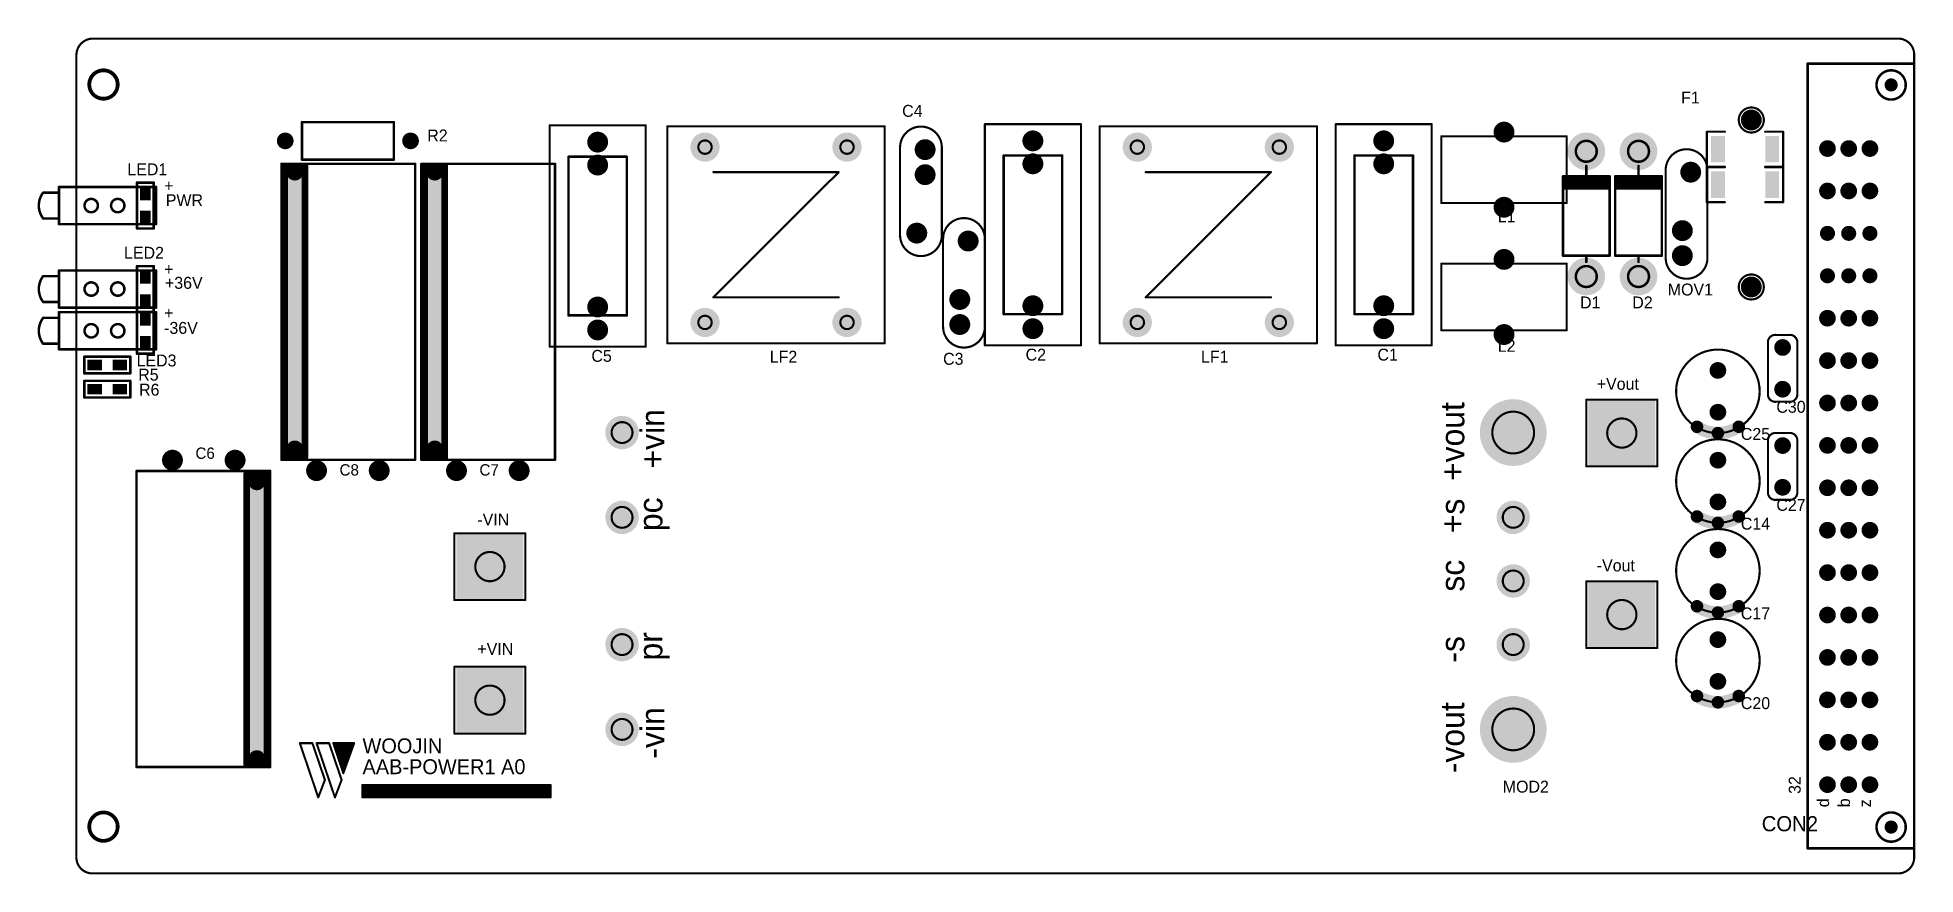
# Model space of a CAD drawing. Extents: x -5 to 220, y 0 to 100.
import ezdxf
from ezdxf.enums import TextEntityAlignment as Align

# ---------------------------------------------------------------- set-up
doc = ezdxf.new("R2010")
doc.units = 0
doc.header["$MEASUREMENT"] = 0
for name, color, linetype in [('2DLINES_1', 2, 'Continuous'), ('2DLINES_2', 9, 'Continuous'), ('BOARD_OUTLINE', 1, 'Continuous'), ('COMP_OUTLINE_TOP', 4, 'Continuous'), ('PADLAYER_BOTTOM', 8, 'Continuous'), ('PADLAYER_TOP', 7, 'Continuous'), ('TEXT_1', 3, 'Continuous'), ('TOOL_TOP', 5, 'Continuous')]:
    doc.layers.add(name, color=color, linetype=linetype)

msp = doc.modelspace()

# ---------------------------------------------------------------- texts
at = {"layer": 'TEXT_1'}
for s, height, p in [('F1', 1.42858, (192.1, 91.8)), ('+', 1.42858, (10.5, 81.25)), ('PWR', 1.42858, (10.7, 79.5)), ('+', 1.42858, (10.5, 71.25)), ('+36V', 1.42858, (10.6, 69.6)), ('+', 1.42858, (10.5, 66)), ('-36V', 1.42858, (10.5, 64.2)), ('R5', 1.42858, (7.4, 58.6)), ('R6', 1.42858, (7.5, 56.8)), ('+Vout', 1.42858, (182, 57.5)), ('C8', 1.357151, (31.5, 47.25)), ('C7', 1.357151, (48.25, 47.25)), ('-VIN', 1.42858, (48, 41.25)), ('-Vout', 1.42858, (182, 35.75)), ('+VIN', 1.42858, (48, 25.75)), ('WOOJIN', 1.785725, (34.25, 13.85)), ('AAB-POWER1 A0', 1.785725, (34.25, 11.35))]:
    msp.add_text(s, height=height, dxfattribs=at).set_placement(p, align=Align.BOTTOM_LEFT)
for s, height, rotation, p in [('C4', 1.42858, 359.999983, (98.85, 90.2)), ('R2', 1.42858, 0.000039, (42, 87.25)), ('LED1', 1.42858, 359.999982, (6.1, 83.2)), ('L1', 1.42858, 359.999982, (170.15, 77.55)), ('LED2', 1.42858, 359.999982, (5.7, 73.2)), ('MOV1', 1.42858, 359.999982, (190.5, 68.8)), ('D1', 1.42858, 359.999982, (180, 67.25)), ('D2', 1.42858, 359.999982, (186.25, 67.25)), ('L2', 1.42858, 359.999982, (170.15, 62.05)), ('LED3', 1.42858, 359.999982, (7.2, 60.3)), ('C5', 1.42858, 359.999982, (61.65, 60.85)), ('LF2', 1.42858, 0.000039, (83.00001, 60.75)), ('C3', 1.42858, 359.999982, (103.75, 60.5)), ('C2', 1.42858, 359.999982, (113.627, 61)), ('LF1', 1.42858, 0.000039, (134.62701, 60.75)), ('C1', 1.42858, 359.999982, (155.75, 61)), ('+vout', 2.85716, 89.999982, (167.00001, 47)), ('C30', 1.42858, 359.999982, (203.5, 54.75)), ('+vin', 2.85716, 89.999982, (71.25001, 48.50003)), ('C25', 1.42858, 359.999982, (199.25, 51.5)), ('C6', 1.357151, 0.000039, (14.25, 49.25)), ('pc', 2.85716, 89.999982, (71.00001, 41.00003)), ('+s', 2.85716, 89.999982, (167.00001, 40.75)), ('C27', 1.42858, 359.999983, (203.5, 43)), ('C14', 1.42858, 359.999982, (199.25, 40.75)), ('sc', 2.85716, 89.999982, (167.00001, 33.75)), ('C17', 1.42858, 359.999982, (199.25, 30)), ('pr', 2.85716, 89.999982, (71, 25.50003)), ('-s', 2.85716, 89.999982, (167, 25.25)), ('-vout', 2.85716, 89.999982, (167, 12)), ('C20', 1.42858, 359.999982, (199.25, 19.25)), ('-vin', 2.85716, 89.999982, (71.25, 13.75003)), ('32', 1.42858, 89.999982, (206.84001, 9.523)), ('MOD2', 1.42858, 359.999983, (170.75, 9.25)), ('CON2', 1.814296, 359.999983, (201.75001, 4.50001)), ('d', 1.42858, 89.999982, (210.24001, 7.923)), ('b', 1.42858, 89.999982, (212.74001, 7.923)), ('z', 1.42858, 89.999982, (215.24001, 7.923))]:
    msp.add_text(s, height=height, rotation=rotation, dxfattribs=at).set_placement(p, align=Align.BOTTOM_LEFT)

# ---------------------------------------------------------------- linework, layer by layer
at = {"layer": '2DLINES_1', "const_width": 0.25}
for points in [[(189.25, 56.75), (180.75, 56.75)], [(180.75, 56.75), (180.75, 48.75)], [(189.25, 48.75), (189.25, 56.75)], [(180.75, 48.75), (189.25, 48.75)], [(53.75, 40.75), (45.25, 40.75)], [(45.25, 40.75), (45.25, 32.75)], [(53.75, 32.75), (53.75, 40.75)], [(189.25, 35), (180.75, 35)], [(180.75, 35), (180.75, 27)], [(189.25, 27), (189.25, 35)], [(45.25, 32.75), (53.75, 32.75)], [(180.75, 27), (189.25, 27)], [(53.75, 24.75), (45.25, 24.75)], [(45.25, 24.75), (45.25, 16.75)], [(53.75, 16.75), (53.75, 24.75)], [(45.25, 16.75), (53.75, 16.75)], [(26.75, 15.6), (28.95, 9.1)], [(26.75, 15.6), (28.25, 15.6)], [(28.25, 15.6), (29.75, 11.2)], [(28.75, 15.6), (30.95, 9.1)], [(28.75, 15.6), (30.25, 15.6)], [(30.25, 15.6), (31.75, 11.2)], [(30.75, 15.6), (31.95, 12)], [(30.75, 15.6), (31.95, 12)], [(33.25, 15.6), (30.75, 15.6)], [(30.75, 15.6), (33.25, 15.6)], [(30.9, 15.45), (33.1, 15.45)], [(30.9, 15.25), (33.1, 15.25)], [(31, 15.05), (33, 15.05)], [(31.1, 14.85), (32.9, 14.85)], [(31.1, 14.65), (32.9, 14.65)], [(31.2, 14.45), (32.8, 14.45)], [(31.3, 14.25), (32.7, 14.25)], [(31.4, 14.05), (32.6, 14.05)], [(31.4, 13.85), (32.5, 13.85)], [(31.5, 13.65), (32.4, 13.65)], [(31.5, 13.45), (32.4, 13.45)], [(31.95, 12), (33.25, 15.6)], [(28.95, 9.1), (29.75, 11.2)], [(30.95, 9.1), (31.75, 11.2)], [(31.6, 13.25), (32.3, 13.25)], [(31.6, 13.05), (32.3, 13.05)], [(31.7, 12.85), (32.2, 12.85)], [(31.8, 12.65), (32.1, 12.65)], [(31.8, 12.45), (32.1, 12.45)], [(56.75, 10.6), (34.25, 10.6)], [(34.25, 10.6), (34.25, 9.1)], [(34.25, 9.1), (56.75, 9.1)], [(34.45, 10.55), (56.65, 10.55)], [(34.45, 9.15), (34.45, 10.55)], [(56.65, 9.15), (34.45, 9.15)], [(34.5, 10.35), (56.5, 10.35)], [(34.5, 9.35), (34.5, 10.35)], [(56.5, 9.35), (34.5, 9.35)], [(34.65, 10.25), (56.45, 10.25)], [(34.65, 9.45), (34.65, 10.25)], [(56.45, 9.45), (34.65, 9.45)], [(34.75, 10.1), (56.25, 10.1)], [(34.75, 9.6), (34.75, 10.1)], [(56.25, 9.6), (34.75, 9.6)], [(34.85, 10.05), (56.15, 10.05)], [(34.85, 9.65), (34.85, 10.05)], [(56.15, 9.65), (34.85, 9.65)], [(56.05, 9.95), (34.95, 9.95)], [(34.95, 9.95), (34.95, 9.75)], [(34.95, 9.75), (56.05, 9.75)], [(56.05, 9.75), (56.05, 9.95)], [(56.15, 10.05), (56.15, 9.65)], [(56.25, 10.1), (56.25, 9.6)], [(56.45, 10.25), (56.45, 9.45)], [(56.5, 10.35), (56.5, 9.35)], [(56.65, 10.55), (56.65, 9.15)], [(56.75, 9.1), (56.75, 10.6)]]:
    msp.add_lwpolyline(points, dxfattribs=at)
at = {"layer": '2DLINES_1', "const_width": 0.125}
for points in [[(180.6875, 56.75, 1), (180.8125, 56.75, 1)], [(180.6875, 56.75, 1), (180.8125, 56.75, 1)], [(189.1875, 56.75, 1), (189.3125, 56.75, 1)], [(189.1875, 56.75, 1), (189.3125, 56.75, 1)], [(180.6875, 48.75, 1), (180.8125, 48.75, 1)], [(180.6875, 48.75, 1), (180.8125, 48.75, 1)], [(189.1875, 48.75, 1), (189.3125, 48.75, 1)], [(189.1875, 48.75, 1), (189.3125, 48.75, 1)], [(45.1875, 40.75, 1), (45.3125, 40.75, 1)], [(45.1875, 40.75, 1), (45.3125, 40.75, 1)], [(53.6875, 40.75, 1), (53.8125, 40.75, 1)], [(53.6875, 40.75, 1), (53.8125, 40.75, 1)], [(180.6875, 35, 1), (180.8125, 35, 1)], [(180.6875, 35, 1), (180.8125, 35, 1)], [(189.1875, 35, 1), (189.3125, 35, 1)], [(189.1875, 35, 1), (189.3125, 35, 1)], [(45.1875, 32.75, 1), (45.3125, 32.75, 1)], [(45.1875, 32.75, 1), (45.3125, 32.75, 1)], [(53.6875, 32.75, 1), (53.8125, 32.75, 1)], [(53.6875, 32.75, 1), (53.8125, 32.75, 1)], [(180.6875, 27, 1), (180.8125, 27, 1)], [(180.6875, 27, 1), (180.8125, 27, 1)], [(189.1875, 27, 1), (189.3125, 27, 1)], [(189.1875, 27, 1), (189.3125, 27, 1)], [(45.1875, 24.75, 1), (45.3125, 24.75, 1)], [(45.1875, 24.75, 1), (45.3125, 24.75, 1)], [(53.6875, 24.75, 1), (53.8125, 24.75, 1)], [(53.6875, 24.75, 1), (53.8125, 24.75, 1)], [(45.1875, 16.75, 1), (45.3125, 16.75, 1)], [(45.1875, 16.75, 1), (45.3125, 16.75, 1)], [(53.6875, 16.75, 1), (53.8125, 16.75, 1)], [(53.6875, 16.75, 1), (53.8125, 16.75, 1)], [(26.6875, 15.6, 1), (26.8125, 15.6, 1)], [(26.6875, 15.6, 1), (26.8125, 15.6, 1)], [(28.1875, 15.6, 1), (28.3125, 15.6, 1)], [(28.1875, 15.6, 1), (28.3125, 15.6, 1)], [(28.6875, 15.6, 1), (28.8125, 15.6, 1)], [(28.6875, 15.6, 1), (28.8125, 15.6, 1)], [(30.1875, 15.6, 1), (30.3125, 15.6, 1)], [(30.1875, 15.6, 1), (30.3125, 15.6, 1)], [(30.6875, 15.6, 1), (30.8125, 15.6, 1)], [(30.6875, 15.6, 1), (30.8125, 15.6, 1)], [(30.6875, 15.6, 1), (30.8125, 15.6, 1)], [(30.6875, 15.6, 1), (30.8125, 15.6, 1)], [(30.8375, 15.45, 1), (30.9625, 15.45, 1)], [(30.8375, 15.25, 1), (30.9625, 15.25, 1)], [(30.9375, 15.05, 1), (31.0625, 15.05, 1)], [(31.0375, 14.85, 1), (31.1625, 14.85, 1)], [(31.0375, 14.65, 1), (31.1625, 14.65, 1)], [(31.1375, 14.45, 1), (31.2625, 14.45, 1)], [(31.2375, 14.25, 1), (31.3625, 14.25, 1)], [(31.3375, 14.05, 1), (31.4625, 14.05, 1)], [(31.3375, 13.85, 1), (31.4625, 13.85, 1)], [(31.4375, 13.65, 1), (31.5625, 13.65, 1)], [(31.4375, 13.45, 1), (31.5625, 13.45, 1)], [(32.3375, 13.65, 1), (32.4625, 13.65, 1)], [(32.3375, 13.45, 1), (32.4625, 13.45, 1)], [(32.4375, 13.85, 1), (32.5625, 13.85, 1)], [(32.5375, 14.05, 1), (32.6625, 14.05, 1)], [(32.6375, 14.25, 1), (32.7625, 14.25, 1)], [(32.7375, 14.45, 1), (32.8625, 14.45, 1)], [(32.8375, 14.85, 1), (32.9625, 14.85, 1)], [(32.8375, 14.65, 1), (32.9625, 14.65, 1)], [(32.9375, 15.05, 1), (33.0625, 15.05, 1)], [(33.0375, 15.45, 1), (33.1625, 15.45, 1)], [(33.0375, 15.25, 1), (33.1625, 15.25, 1)], [(33.1875, 15.6, 1), (33.3125, 15.6, 1)], [(33.1875, 15.6, 1), (33.3125, 15.6, 1)], [(33.1875, 15.6, 1), (33.3125, 15.6, 1)], [(29.6875, 11.2, 1), (29.8125, 11.2, 1)], [(29.6875, 11.2, 1), (29.8125, 11.2, 1)], [(31.5375, 13.25, 1), (31.6625, 13.25, 1)], [(31.5375, 13.05, 1), (31.6625, 13.05, 1)], [(31.6375, 12.85, 1), (31.7625, 12.85, 1)], [(31.6875, 11.2, 1), (31.8125, 11.2, 1)], [(31.6875, 11.2, 1), (31.8125, 11.2, 1)], [(31.7375, 12.65, 1), (31.8625, 12.65, 1)], [(31.7375, 12.45, 1), (31.8625, 12.45, 1)], [(31.8875, 12, 1), (32.0125, 12, 1)], [(31.8875, 12, 1), (32.0125, 12, 1)], [(31.8875, 12, 1), (32.0125, 12, 1)], [(32.0375, 12.65, 1), (32.1625, 12.65, 1)], [(32.0375, 12.45, 1), (32.1625, 12.45, 1)], [(32.1375, 12.85, 1), (32.2625, 12.85, 1)], [(32.2375, 13.25, 1), (32.3625, 13.25, 1)], [(32.2375, 13.05, 1), (32.3625, 13.05, 1)], [(28.8875, 9.1, 1), (29.0125, 9.1, 1)], [(28.8875, 9.1, 1), (29.0125, 9.1, 1)], [(30.8875, 9.1, 1), (31.0125, 9.1, 1)], [(30.8875, 9.1, 1), (31.0125, 9.1, 1)], [(34.1875, 10.6, 1), (34.3125, 10.6, 1)], [(34.1875, 10.6, 1), (34.3125, 10.6, 1)], [(34.1875, 9.1, 1), (34.3125, 9.1, 1)], [(34.1875, 9.1, 1), (34.3125, 9.1, 1)], [(34.3875, 10.55, 1), (34.5125, 10.55, 1)], [(34.3875, 10.55, 1), (34.5125, 10.55, 1)], [(34.3875, 9.15, 1), (34.5125, 9.15, 1)], [(34.3875, 9.15, 1), (34.5125, 9.15, 1)], [(34.4375, 10.35, 1), (34.5625, 10.35, 1)], [(34.4375, 10.35, 1), (34.5625, 10.35, 1)], [(34.4375, 9.35, 1), (34.5625, 9.35, 1)], [(34.4375, 9.35, 1), (34.5625, 9.35, 1)], [(34.5875, 10.25, 1), (34.7125, 10.25, 1)], [(34.5875, 10.25, 1), (34.7125, 10.25, 1)], [(34.5875, 9.45, 1), (34.7125, 9.45, 1)], [(34.5875, 9.45, 1), (34.7125, 9.45, 1)], [(34.6875, 10.1, 1), (34.8125, 10.1, 1)], [(34.6875, 10.1, 1), (34.8125, 10.1, 1)], [(34.6875, 9.6, 1), (34.8125, 9.6, 1)], [(34.6875, 9.6, 1), (34.8125, 9.6, 1)], [(34.7875, 10.05, 1), (34.9125, 10.05, 1)], [(34.7875, 10.05, 1), (34.9125, 10.05, 1)], [(34.7875, 9.65, 1), (34.9125, 9.65, 1)], [(34.7875, 9.65, 1), (34.9125, 9.65, 1)], [(34.8875, 9.95, 1), (35.0125, 9.95, 1)], [(34.8875, 9.95, 1), (35.0125, 9.95, 1)], [(34.8875, 9.75, 1), (35.0125, 9.75, 1)], [(34.8875, 9.75, 1), (35.0125, 9.75, 1)], [(55.9875, 9.95, 1), (56.1125, 9.95, 1)], [(55.9875, 9.95, 1), (56.1125, 9.95, 1)], [(55.9875, 9.75, 1), (56.1125, 9.75, 1)], [(55.9875, 9.75, 1), (56.1125, 9.75, 1)], [(56.0875, 10.05, 1), (56.2125, 10.05, 1)], [(56.0875, 10.05, 1), (56.2125, 10.05, 1)], [(56.0875, 9.65, 1), (56.2125, 9.65, 1)], [(56.0875, 9.65, 1), (56.2125, 9.65, 1)], [(56.1875, 10.1, 1), (56.3125, 10.1, 1)], [(56.1875, 10.1, 1), (56.3125, 10.1, 1)], [(56.1875, 9.6, 1), (56.3125, 9.6, 1)], [(56.1875, 9.6, 1), (56.3125, 9.6, 1)], [(56.3875, 10.25, 1), (56.5125, 10.25, 1)], [(56.3875, 10.25, 1), (56.5125, 10.25, 1)], [(56.3875, 9.45, 1), (56.5125, 9.45, 1)], [(56.3875, 9.45, 1), (56.5125, 9.45, 1)], [(56.4375, 10.35, 1), (56.5625, 10.35, 1)], [(56.4375, 10.35, 1), (56.5625, 10.35, 1)], [(56.4375, 9.35, 1), (56.5625, 9.35, 1)], [(56.4375, 9.35, 1), (56.5625, 9.35, 1)], [(56.5875, 10.55, 1), (56.7125, 10.55, 1)], [(56.5875, 10.55, 1), (56.7125, 10.55, 1)], [(56.5875, 9.15, 1), (56.7125, 9.15, 1)], [(56.5875, 9.15, 1), (56.7125, 9.15, 1)], [(56.6875, 10.6, 1), (56.8125, 10.6, 1)], [(56.6875, 10.6, 1), (56.8125, 10.6, 1)], [(56.6875, 9.1, 1), (56.8125, 9.1, 1)], [(56.6875, 9.1, 1), (56.8125, 9.1, 1)]]:
    msp.add_lwpolyline(points, format="xyb", close=True, dxfattribs=at)
at = {"layer": '2DLINES_2', "const_width": 0.3}
for points in [[(7.25, 82.75), (7.25, 77.25)], [(9.25, 82.75), (7.25, 82.75)], [(9.25, 77.25), (9.25, 82.75)], [(7.25, 77.25), (9.25, 77.25)], [(7.25, 72.75), (7.25, 67.25)], [(9.25, 72.75), (7.25, 72.75)], [(9.25, 67.25), (9.25, 72.75)], [(7.25, 67.75), (7.25, 62.25)], [(9.25, 67.75), (7.25, 67.75)], [(9.25, 62.25), (9.25, 67.75)], [(7.25, 67.25), (9.25, 67.25)], [(6.45, 61.9), (0.95, 61.9)], [(0.95, 61.9), (0.95, 59.9)], [(6.45, 59.9), (6.45, 61.9)], [(7.25, 62.25), (9.25, 62.25)], [(0.95, 59.9), (6.45, 59.9)], [(6.45, 59), (0.95, 59)], [(0.95, 59), (0.95, 57)], [(6.45, 57), (6.45, 59)], [(0.95, 57), (6.45, 57)]]:
    msp.add_lwpolyline(points, dxfattribs=at)
at = {"layer": '2DLINES_2', "const_width": 0.15}
for points in [[(7.175, 82.75, 1), (7.325, 82.75, 1)], [(7.175, 82.75, 1), (7.325, 82.75, 1)], [(9.175, 82.75, 1), (9.325, 82.75, 1)], [(9.175, 82.75, 1), (9.325, 82.75, 1)], [(7.175, 77.25, 1), (7.325, 77.25, 1)], [(7.175, 77.25, 1), (7.325, 77.25, 1)], [(9.175, 77.25, 1), (9.325, 77.25, 1)], [(9.175, 77.25, 1), (9.325, 77.25, 1)], [(7.175, 72.75, 1), (7.325, 72.75, 1)], [(7.175, 72.75, 1), (7.325, 72.75, 1)], [(9.175, 72.75, 1), (9.325, 72.75, 1)], [(9.175, 72.75, 1), (9.325, 72.75, 1)], [(7.175, 67.75, 1), (7.325, 67.75, 1)], [(7.175, 67.75, 1), (7.325, 67.75, 1)], [(9.175, 67.75, 1), (9.325, 67.75, 1)], [(9.175, 67.75, 1), (9.325, 67.75, 1)], [(7.175, 67.25, 1), (7.325, 67.25, 1)], [(7.175, 67.25, 1), (7.325, 67.25, 1)], [(9.175, 67.25, 1), (9.325, 67.25, 1)], [(9.175, 67.25, 1), (9.325, 67.25, 1)], [(0.875, 61.9, 1), (1.025, 61.9, 1)], [(0.875, 61.9, 1), (1.025, 61.9, 1)], [(6.375, 61.9, 1), (6.525, 61.9, 1)], [(6.375, 61.9, 1), (6.525, 61.9, 1)], [(7.175, 62.25, 1), (7.325, 62.25, 1)], [(7.175, 62.25, 1), (7.325, 62.25, 1)], [(9.175, 62.25, 1), (9.325, 62.25, 1)], [(9.175, 62.25, 1), (9.325, 62.25, 1)], [(0.875, 59.9, 1), (1.025, 59.9, 1)], [(0.875, 59.9, 1), (1.025, 59.9, 1)], [(0.875, 59, 1), (1.025, 59, 1)], [(0.875, 59, 1), (1.025, 59, 1)], [(6.375, 59.9, 1), (6.525, 59.9, 1)], [(6.375, 59.9, 1), (6.525, 59.9, 1)], [(6.375, 59, 1), (6.525, 59, 1)], [(6.375, 59, 1), (6.525, 59, 1)], [(0.875, 57, 1), (1.025, 57, 1)], [(0.875, 57, 1), (1.025, 57, 1)], [(6.375, 57, 1), (6.525, 57, 1)], [(6.375, 57, 1), (6.525, 57, 1)]]:
    msp.add_lwpolyline(points, format="xyb", close=True, dxfattribs=at)
at = {"layer": 'BOARD_OUTLINE', "const_width": 0.254}
for points in [[(-0.00008, 98.0173, -0.416772), (2, 100)], [(2, 100), (218, 100, -0.427052)], [(218, 100, -0.427052), (220.00183, 98.08367, -0.010909)], [(0, 98), (-0.00008, 98.0173, -0.416772)], [(220.00183, 98.08367, -0.010909), (220, 98)], [(220, 98), (220, 2, -0.010909)], [(-0.00183, 1.91633, -0.010909), (0, 2)], [(2, 0, -0.427052), (-0.00183, 1.91633, -0.010909)], [(218, 0), (2, 0, -0.427052)], [(220.00183, 1.91633, -0.427052), (218, 0)], [(220, 2, -0.010909), (220.00183, 1.91633, -0.427052)]]:
    msp.add_lwpolyline(points, format="xyb", dxfattribs=at)
at = {"layer": 'BOARD_OUTLINE', "const_width": 0.127}
for points in [[(1.9365, 100, 1), (2.0635, 100, 1)], [(1.9365, 100, 1), (2.0635, 100, 1)], [(217.9365, 100, 1), (218.0635, 100, 1)], [(217.9365, 100, 1), (218.0635, 100, 1)], [(-0.06358, 98.0173, 1), (0.06342, 98.0173, 1)], [(-0.06358, 98.0173, 1), (0.06342, 98.0173, 1)], [(-0.0635, 98, 1), (0.0635, 98, 1)], [(-0.0635, 98, 1), (0.0635, 98, 1)], [(219.9365, 98, 1), (220.0635, 98, 1)], [(219.9365, 98, 1), (220.0635, 98, 1)], [(219.93833, 98.08367, 1), (220.06533, 98.08367, 1)], [(219.93833, 98.08367, 1), (220.06533, 98.08367, 1)], [(-0.06533, 1.91633, 1), (0.06167, 1.91633, 1)], [(-0.06533, 1.91633, 1), (0.06167, 1.91633, 1)], [(-0.0635, 2, 1), (0.0635, 2, 1)], [(-0.0635, 2, 1), (0.0635, 2, 1)], [(1.9365, 0, 1), (2.0635, 0, 1)], [(1.9365, 0, 1), (2.0635, 0, 1)], [(217.9365, 0, 1), (218.0635, 0, 1)], [(217.9365, 0, 1), (218.0635, 0, 1)], [(219.9365, 2, 1), (220.0635, 2, 1)], [(219.9365, 2, 1), (220.0635, 2, 1)], [(219.93833, 1.91633, 1), (220.06533, 1.91633, 1)], [(219.93833, 1.91633, 1), (220.06533, 1.91633, 1)]]:
    msp.add_lwpolyline(points, format="xyb", close=True, dxfattribs=at)
at = {"layer": 'BOARD_OUTLINE', "const_width": 0.254}
msp.add_lwpolyline([(0, 2), (0, 98)], dxfattribs=at)
at = {"layer": 'COMP_OUTLINE_TOP'}
for points, const_width in [([(207.24, 3), (207.24003, 97)], 0.3), ([(207.24003, 97), (220.00003, 97)], 0.3), ([(220.00003, 97), (220, 3)], 0.3), ([(38, 90), (27, 90)], 0.3), ([(27, 90), (27, 85.5)], 0.3), ([(38, 85.5), (38, 90)], 0.3), ([(56.65, 89.6), (68.15, 89.6)], 0.254), ([(56.65, 63.1), (56.65, 89.6)], 0.254), ([(68.15, 89.6), (68.15, 63.1)], 0.254), ([(70.75, 89.49999), (96.75, 89.5)], 0.254), ([(70.75001, 63.49999), (70.75, 89.49999)], 0.254), ([(96.75, 89.5), (96.75001, 63.5)], 0.254), ([(108.75, 89.75), (120.25, 89.75)], 0.254), ([(108.75, 63.25), (108.75, 89.75)], 0.254), ([(120.25, 89.75), (120.25, 63.25)], 0.254), ([(122.5, 89.49999), (148.5, 89.5)], 0.254), ([(122.50001, 63.49999), (122.5, 89.49999)], 0.254), ([(148.5, 89.5), (148.50001, 63.5)], 0.254), ([(150.75, 89.75), (162.25, 89.75)], 0.254), ([(150.75, 63.25), (150.75, 89.75)], 0.254), ([(162.25, 89.75), (162.25, 63.25)], 0.254), ([(163.39999, 80.3), (163.39999, 88.3)], 0.254), ([(163.39999, 88.3), (178.39999, 88.3)], 0.254), ([(178.39999, 88.3), (178.39999, 80.3)], 0.254), ([(197.337, 88.8455), (195.178, 88.8455)], 0.254), ([(195.178, 88.8455), (195.178, 84.6545)], 0.254), ([(202.163, 88.8455), (204.322, 88.8455)], 0.254), ([(204.322, 88.8455), (204.322, 84.6545)], 0.254), ([(27, 85.5), (38, 85.5)], 0.3), ([(58.9, 85.85), (65.9, 85.85)], 0.3), ([(58.9, 66.85), (58.9, 85.85)], 0.3), ([(65.9, 85.85), (65.9, 66.85)], 0.3), ([(103.6, 86.95), (103.6, 76.45)], 0.254), ([(111, 86), (118, 86)], 0.3), ([(111, 67), (111, 86)], 0.3), ([(118, 86), (118, 67)], 0.3), ([(153, 86), (160, 86)], 0.3), ([(153, 67), (153, 86)], 0.3), ([(160, 86), (160, 67)], 0.3), ([(40.55, 85), (24.55, 85)], 0.3), ([(24.55, 85), (24.55, 49.55)], 0.3), ([(24.95, 84.75), (27.35, 84.75)], 0.8), ([(24.95, 49.85), (24.95, 84.75)], 0.8), ([(26.15, 84), (26.15, 50.85)], 2), ([(27.35, 84.75), (27.35, 49.85)], 0.8), ([(40.55, 49.55), (40.55, 85)], 0.3), ([(57.3, 85), (41.3, 85)], 0.3), ([(41.3, 85), (41.3, 49.55)], 0.3), ([(41.7, 84.75), (44.1, 84.75)], 0.8), ([(41.7, 49.85), (41.7, 84.75)], 0.8), ([(42.9, 84), (42.9, 50.85)], 2), ([(44.1, 84.75), (44.1, 49.85)], 0.8), ([(57.3, 49.55), (57.3, 85)], 0.3), ([(91.25, 84), (76.25, 83.99999)], 0.254), ([(76.25001, 68.99999), (91.25, 84)], 0.254), ([(143, 84), (128, 83.99999)], 0.254), ([(128.00001, 68.99999), (143, 84)], 0.254), ([(177.95, 83.5), (183.55, 83.5)], 0.3), ([(177.95, 74), (177.95, 83.5)], 0.3), ([(183.55, 83.3), (177.95, 83.3)], 0.3), ([(183.55, 83.1), (177.95, 83.1)], 0.3), ([(180.75, 83.5), (180.75, 84.75)], 0.3), ([(183.55, 83.5), (183.55, 74)], 0.3), ([(184.2, 83.5), (189.8, 83.5)], 0.3), ([(184.2, 74), (184.2, 83.5)], 0.3), ([(189.8, 83.3), (184.2, 83.3)], 0.3), ([(189.8, 83.1), (184.2, 83.1)], 0.3), ([(187, 83.5), (187, 84.75)], 0.3), ([(189.8, 83.5), (189.8, 74)], 0.3), ([(190.25, 73.75), (190.25, 84.25)], 0.254), ([(195.178, 84.6545), (197.337, 84.6545)], 0.254), ([(197.337, 84.5955), (195.178, 84.5955)], 0.254), ([(195.178, 84.5955), (195.178, 80.4045)], 0.254), ([(204.322, 84.6545), (202.163, 84.6545)], 0.254), ([(202.163, 84.5955), (204.322, 84.5955)], 0.254), ([(204.322, 84.5955), (204.322, 80.4045)], 0.254), ([(-2.087, 81.545), (-3.9853, 81.545)], 0.3), ([(-2.087, 82.222), (9.54, 82.222)], 0.3), ([(-2.087, 77.778), (-2.087, 82.222)], 0.3), ([(-2.087, 78.455), (-2.087, 81.545)], 0.3), ([(7.25, 77.25), (7.25, 82.75)], 0.254), ([(7.25, 82.75), (9.25, 82.75)], 0.254), ([(9.25, 82.75), (9.25, 77.25)], 0.254), ([(9.54, 82.222), (9.54, 77.778)], 0.3), ([(183.55, 82.95), (177.95, 82.95)], 0.3), ([(183.55, 82.8), (177.95, 82.8)], 0.3), ([(183.55, 82.55), (177.95, 82.55)], 0.3), ([(183.55, 82.35), (177.95, 82.35)], 0.3), ([(183.55, 82.2), (177.95, 82.2)], 0.3), ([(183.55, 82.05), (177.95, 82.05)], 0.3), ([(189.8, 82.95), (184.2, 82.95)], 0.3), ([(189.8, 82.8), (184.2, 82.8)], 0.3), ([(189.8, 82.55), (184.2, 82.55)], 0.3), ([(189.8, 82.35), (184.2, 82.35)], 0.3), ([(189.8, 82.2), (184.2, 82.2)], 0.3), ([(189.8, 82.05), (184.2, 82.05)], 0.3), ([(178.39999, 80.3), (163.39999, 80.3)], 0.254), ([(195.178, 80.4045), (197.337, 80.4045)], 0.254), ([(204.322, 80.4045), (202.163, 80.4045)], 0.254), ([(-3.9853, 78.455), (-2.087, 78.455)], 0.3), ([(9.54, 77.778), (-2.087, 77.778)], 0.3), ([(9.25, 77.25), (7.25, 77.25)], 0.254), ([(103.75, 65.5), (103.75, 76)], 0.254), ([(-2.087, 72.222), (9.54, 72.222)], 0.3), ([(-2.087, 67.778), (-2.087, 72.222)], 0.3), ([(7.25, 67.25), (7.25, 72.75)], 0.254), ([(7.25, 72.75), (9.25, 72.75)], 0.254), ([(9.25, 72.75), (9.25, 67.25)], 0.254), ([(9.54, 72.222), (9.54, 67.778)], 0.3), ([(163.39999, 65.05), (163.39999, 73.05)], 0.254), ([(163.39999, 73.05), (178.39999, 73.05)], 0.254), ([(183.55, 74), (177.95, 74)], 0.3), ([(178.39999, 73.05), (178.39999, 65.05)], 0.254), ([(180.75, 73.25), (180.75, 74)], 0.3), ([(189.8, 74), (184.2, 74)], 0.3), ([(187, 73.25), (187, 74)], 0.3), ([(-2.087, 71.545), (-3.9853, 71.545)], 0.3), ([(-2.087, 68.455), (-2.087, 71.545)], 0.3), ([(-3.9853, 68.455), (-2.087, 68.455)], 0.3), ([(9.54, 67.778), (-2.087, 67.778)], 0.3), ([(7.25, 62.25), (7.25, 67.75)], 0.254), ([(7.25, 67.75), (9.25, 67.75)], 0.254), ([(9.25, 67.75), (9.25, 62.25)], 0.254), ([(91.25001, 69), (76.25001, 68.99999)], 0.254), ([(143.00001, 69), (128.00001, 68.99999)], 0.254), ([(-2.087, 66.545), (-3.9853, 66.545)], 0.3), ([(-2.087, 67.222), (9.54, 67.222)], 0.3), ([(-2.087, 62.778), (-2.087, 67.222)], 0.3), ([(-2.087, 63.455), (-2.087, 66.545)], 0.3), ([(9.25, 67.25), (7.25, 67.25)], 0.254), ([(9.54, 67.222), (9.54, 62.778)], 0.3), ([(65.9, 66.85), (58.9, 66.85)], 0.3), ([(118, 67), (111, 67)], 0.3), ([(160, 67), (153, 67)], 0.3), ([(-3.9853, 63.455), (-2.087, 63.455)], 0.3), ([(68.15, 63.1), (56.65, 63.1)], 0.254), ([(96.75001, 63.5), (70.75001, 63.49999)], 0.254), ([(120.25, 63.25), (108.75, 63.25)], 0.254), ([(148.50001, 63.5), (122.50001, 63.49999)], 0.254), ([(162.25, 63.25), (150.75, 63.25)], 0.254), ([(178.39999, 65.05), (163.39999, 65.05)], 0.254), ([(202.5, 57.5), (202.5, 63.5)], 0.254), ([(9.54, 62.778), (-2.087, 62.778)], 0.3), ([(0.95, 61.9), (6.45, 61.9)], 0.254), ([(0.95, 59.9), (0.95, 61.9)], 0.254), ([(6.45, 61.9), (6.45, 59.9)], 0.254), ([(9.25, 62.25), (7.25, 62.25)], 0.254), ([(6.45, 59.9), (0.95, 59.9)], 0.254), ([(0.95, 59), (6.45, 59)], 0.254), ([(0.95, 57), (0.95, 59)], 0.254), ([(6.45, 59), (6.45, 57)], 0.254), ([(6.45, 57), (0.95, 57)], 0.254), ([(206, 51.75), (206, 45.75)], 0.254), ([(24.55, 49.55), (40.55, 49.55)], 0.3), ([(27.35, 49.85), (24.95, 49.85)], 0.8), ([(41.3, 49.55), (57.3, 49.55)], 0.3), ([(44.1, 49.85), (41.7, 49.85)], 0.8), ([(23.2, 48.2), (7.2, 48.2)], 0.3), ([(7.2, 48.2), (7.20001, 12.75)], 0.3), ([(20.40001, 13), (20.4, 47.9)], 0.8), ([(20.4, 47.9), (22.8, 47.9)], 0.8), ([(21.60001, 13.75), (21.6, 46.9)], 2), ([(22.8, 47.9), (22.80001, 13)], 0.8), ([(23.20001, 12.75), (23.2, 48.2)], 0.3), ([(7.20001, 12.75), (23.20001, 12.75)], 0.3), ([(22.80001, 13), (20.40001, 13)], 0.8), ([(220, 3), (207.24, 3)], 0.3)]:
    msp.add_lwpolyline(points, dxfattribs=dict(at, const_width=const_width))
for points, const_width in [([(207.16503, 97, 1), (207.31503, 97, 1)], 0.15), ([(207.16503, 97, 1), (207.31503, 97, 1)], 0.15), ([(219.92503, 97, 1), (220.07503, 97, 1)], 0.15), ([(219.92503, 97, 1), (220.07503, 97, 1)], 0.15), ([(26.925, 90, 1), (27.075, 90, 1)], 0.15), ([(26.925, 90, 1), (27.075, 90, 1)], 0.15), ([(37.925, 90, 1), (38.075, 90, 1)], 0.15), ([(37.925, 90, 1), (38.075, 90, 1)], 0.15), ([(56.5865, 89.6, 1), (56.7135, 89.6, 1)], 0.127), ([(56.5865, 89.6, 1), (56.7135, 89.6, 1)], 0.127), ([(68.0865, 89.6, 1), (68.2135, 89.6, 1)], 0.127), ([(68.0865, 89.6, 1), (68.2135, 89.6, 1)], 0.127), ([(70.6865, 89.49999, 1), (70.8135, 89.49999, 1)], 0.127), ([(70.6865, 89.49999, 1), (70.8135, 89.49999, 1)], 0.127), ([(96.6865, 89.5, 1), (96.8135, 89.5, 1)], 0.127), ([(96.6865, 89.5, 1), (96.8135, 89.5, 1)], 0.127), ([(101.0365, 89.46312, 1), (101.1635, 89.46312, 1)], 0.127), ([(101.0365, 89.46312, 1), (101.1635, 89.46312, 1)], 0.127), ([(108.6865, 89.75, 1), (108.8135, 89.75, 1)], 0.127), ([(108.6865, 89.75, 1), (108.8135, 89.75, 1)], 0.127), ([(120.1865, 89.75, 1), (120.3135, 89.75, 1)], 0.127), ([(120.1865, 89.75, 1), (120.3135, 89.75, 1)], 0.127), ([(122.4365, 89.49999, 1), (122.5635, 89.49999, 1)], 0.127), ([(122.4365, 89.49999, 1), (122.5635, 89.49999, 1)], 0.127), ([(148.4365, 89.5, 1), (148.5635, 89.5, 1)], 0.127), ([(148.4365, 89.5, 1), (148.5635, 89.5, 1)], 0.127), ([(150.6865, 89.75, 1), (150.8135, 89.75, 1)], 0.127), ([(150.6865, 89.75, 1), (150.8135, 89.75, 1)], 0.127), ([(162.1865, 89.75, 1), (162.3135, 89.75, 1)], 0.127), ([(162.1865, 89.75, 1), (162.3135, 89.75, 1)], 0.127), ([(163.33649, 88.3, 1), (163.46349, 88.3, 1)], 0.127), ([(163.33649, 88.3, 1), (163.46349, 88.3, 1)], 0.127), ([(178.33649, 88.3, 1), (178.46349, 88.3, 1)], 0.127), ([(178.33649, 88.3, 1), (178.46349, 88.3, 1)], 0.127), ([(195.1145, 88.8455, 1), (195.2415, 88.8455, 1)], 0.127), ([(195.1145, 88.8455, 1), (195.2415, 88.8455, 1)], 0.127), ([(197.2735, 88.8455, 1), (197.4005, 88.8455, 1)], 0.127), ([(202.0995, 88.8455, 1), (202.2265, 88.8455, 1)], 0.127), ([(204.2585, 88.8455, 1), (204.3855, 88.8455, 1)], 0.127), ([(204.2585, 88.8455, 1), (204.3855, 88.8455, 1)], 0.127), ([(26.925, 85.5, 1), (27.075, 85.5, 1)], 0.15), ([(26.925, 85.5, 1), (27.075, 85.5, 1)], 0.15), ([(37.925, 85.5, 1), (38.075, 85.5, 1)], 0.15), ([(37.925, 85.5, 1), (38.075, 85.5, 1)], 0.15), ([(58.825, 85.85, 1), (58.975, 85.85, 1)], 0.15), ([(58.825, 85.85, 1), (58.975, 85.85, 1)], 0.15), ([(65.825, 85.85, 1), (65.975, 85.85, 1)], 0.15), ([(65.825, 85.85, 1), (65.975, 85.85, 1)], 0.15), ([(98.5365, 86.95, 1), (98.6635, 86.95, 1)], 0.127), ([(98.5365, 86.95, 1), (98.6635, 86.95, 1)], 0.127), ([(103.5365, 86.95, 1), (103.6635, 86.95, 1)], 0.127), ([(103.5365, 86.95, 1), (103.6635, 86.95, 1)], 0.127), ([(110.925, 86, 1), (111.075, 86, 1)], 0.15), ([(110.925, 86, 1), (111.075, 86, 1)], 0.15), ([(117.925, 86, 1), (118.075, 86, 1)], 0.15), ([(117.925, 86, 1), (118.075, 86, 1)], 0.15), ([(152.925, 86, 1), (153.075, 86, 1)], 0.15), ([(152.925, 86, 1), (153.075, 86, 1)], 0.15), ([(159.925, 86, 1), (160.075, 86, 1)], 0.15), ([(159.925, 86, 1), (160.075, 86, 1)], 0.15), ([(192.6865, 86.75, 1), (192.8135, 86.75, 1)], 0.127), ([(192.6865, 86.75, 1), (192.8135, 86.75, 1)], 0.127), ([(24.475, 85, 1), (24.625, 85, 1)], 0.15), ([(24.475, 85, 1), (24.625, 85, 1)], 0.15), ([(24.75, 84.75, 1), (25.15, 84.75, 1)], 0.4), ([(24.75, 84.75, 1), (25.15, 84.75, 1)], 0.4), ([(25.65, 84, 1), (26.65, 84, 1)], 1), ([(27.15, 84.75, 1), (27.55, 84.75, 1)], 0.4), ([(27.15, 84.75, 1), (27.55, 84.75, 1)], 0.4), ([(40.475, 85, 1), (40.625, 85, 1)], 0.15), ([(40.475, 85, 1), (40.625, 85, 1)], 0.15), ([(41.225, 85, 1), (41.375, 85, 1)], 0.15), ([(41.225, 85, 1), (41.375, 85, 1)], 0.15), ([(41.5, 84.75, 1), (41.9, 84.75, 1)], 0.4), ([(41.5, 84.75, 1), (41.9, 84.75, 1)], 0.4), ([(42.4, 84, 1), (43.4, 84, 1)], 1), ([(43.9, 84.75, 1), (44.3, 84.75, 1)], 0.4), ([(43.9, 84.75, 1), (44.3, 84.75, 1)], 0.4), ([(57.225, 85, 1), (57.375, 85, 1)], 0.15), ([(57.225, 85, 1), (57.375, 85, 1)], 0.15), ([(76.1865, 83.99999, 1), (76.3135, 83.99999, 1)], 0.127), ([(91.1865, 84, 1), (91.3135, 84, 1)], 0.127), ([(91.1865, 84, 1), (91.3135, 84, 1)], 0.127), ([(127.9365, 83.99999, 1), (128.0635, 83.99999, 1)], 0.127), ([(142.9365, 84, 1), (143.0635, 84, 1)], 0.127), ([(142.9365, 84, 1), (143.0635, 84, 1)], 0.127), ([(177.875, 83.5, 1), (178.025, 83.5, 1)], 0.15), ([(177.875, 83.5, 1), (178.025, 83.5, 1)], 0.15), ([(177.875, 83.3, 1), (178.025, 83.3, 1)], 0.15), ([(177.875, 83.1, 1), (178.025, 83.1, 1)], 0.15), ([(180.675, 84.75, 1), (180.825, 84.75, 1)], 0.15), ([(180.675, 83.5, 1), (180.825, 83.5, 1)], 0.15), ([(183.475, 83.5, 1), (183.625, 83.5, 1)], 0.15), ([(183.475, 83.5, 1), (183.625, 83.5, 1)], 0.15), ([(183.475, 83.3, 1), (183.625, 83.3, 1)], 0.15), ([(183.475, 83.1, 1), (183.625, 83.1, 1)], 0.15), ([(184.125, 83.5, 1), (184.275, 83.5, 1)], 0.15), ([(184.125, 83.5, 1), (184.275, 83.5, 1)], 0.15), ([(184.125, 83.3, 1), (184.275, 83.3, 1)], 0.15), ([(184.125, 83.1, 1), (184.275, 83.1, 1)], 0.15), ([(186.925, 84.75, 1), (187.075, 84.75, 1)], 0.15), ([(186.925, 83.5, 1), (187.075, 83.5, 1)], 0.15), ([(189.725, 83.5, 1), (189.875, 83.5, 1)], 0.15), ([(189.725, 83.5, 1), (189.875, 83.5, 1)], 0.15), ([(189.725, 83.3, 1), (189.875, 83.3, 1)], 0.15), ([(189.725, 83.1, 1), (189.875, 83.1, 1)], 0.15), ([(190.1865, 84.25, 1), (190.3135, 84.25, 1)], 0.127), ([(190.1865, 84.25, 1), (190.3135, 84.25, 1)], 0.127), ([(195.1145, 84.6545, 1), (195.2415, 84.6545, 1)], 0.127), ([(195.1145, 84.6545, 1), (195.2415, 84.6545, 1)], 0.127), ([(195.1145, 84.5955, 1), (195.2415, 84.5955, 1)], 0.127), ([(195.1145, 84.5955, 1), (195.2415, 84.5955, 1)], 0.127), ([(195.1865, 84.25, 1), (195.3135, 84.25, 1)], 0.127), ([(195.1865, 84.25, 1), (195.3135, 84.25, 1)], 0.127), ([(197.2735, 84.6545, 1), (197.4005, 84.6545, 1)], 0.127), ([(197.2735, 84.5955, 1), (197.4005, 84.5955, 1)], 0.127), ([(202.0995, 84.6545, 1), (202.2265, 84.6545, 1)], 0.127), ([(202.0995, 84.5955, 1), (202.2265, 84.5955, 1)], 0.127), ([(204.2585, 84.6545, 1), (204.3855, 84.6545, 1)], 0.127), ([(204.2585, 84.6545, 1), (204.3855, 84.6545, 1)], 0.127), ([(204.2585, 84.5955, 1), (204.3855, 84.5955, 1)], 0.127), ([(204.2585, 84.5955, 1), (204.3855, 84.5955, 1)], 0.127), ([(-4.0603, 81.545, 1), (-3.9103, 81.545, 1)], 0.15), ([(-4.0603, 81.545, 1), (-3.9103, 81.545, 1)], 0.15), ([(-2.162, 82.222, 1), (-2.012, 82.222, 1)], 0.15), ([(-2.162, 82.222, 1), (-2.012, 82.222, 1)], 0.15), ([(-2.162, 81.545, 1), (-2.012, 81.545, 1)], 0.15), ([(-2.162, 81.545, 1), (-2.012, 81.545, 1)], 0.15), ([(7.1865, 82.75, 1), (7.3135, 82.75, 1)], 0.127), ([(7.1865, 82.75, 1), (7.3135, 82.75, 1)], 0.127), ([(9.1865, 82.75, 1), (9.3135, 82.75, 1)], 0.127), ([(9.1865, 82.75, 1), (9.3135, 82.75, 1)], 0.127), ([(9.465, 82.222, 1), (9.615, 82.222, 1)], 0.15), ([(9.465, 82.222, 1), (9.615, 82.222, 1)], 0.15), ([(177.875, 82.95, 1), (178.025, 82.95, 1)], 0.15), ([(177.875, 82.8, 1), (178.025, 82.8, 1)], 0.15), ([(177.875, 82.55, 1), (178.025, 82.55, 1)], 0.15), ([(177.875, 82.35, 1), (178.025, 82.35, 1)], 0.15), ([(177.875, 82.2, 1), (178.025, 82.2, 1)], 0.15), ([(177.875, 82.05, 1), (178.025, 82.05, 1)], 0.15), ([(183.475, 82.95, 1), (183.625, 82.95, 1)], 0.15), ([(183.475, 82.8, 1), (183.625, 82.8, 1)], 0.15), ([(183.475, 82.55, 1), (183.625, 82.55, 1)], 0.15), ([(183.475, 82.35, 1), (183.625, 82.35, 1)], 0.15), ([(183.475, 82.2, 1), (183.625, 82.2, 1)], 0.15), ([(183.475, 82.05, 1), (183.625, 82.05, 1)], 0.15), ([(184.125, 82.95, 1), (184.275, 82.95, 1)], 0.15), ([(184.125, 82.8, 1), (184.275, 82.8, 1)], 0.15), ([(184.125, 82.55, 1), (184.275, 82.55, 1)], 0.15), ([(184.125, 82.35, 1), (184.275, 82.35, 1)], 0.15), ([(184.125, 82.2, 1), (184.275, 82.2, 1)], 0.15), ([(184.125, 82.05, 1), (184.275, 82.05, 1)], 0.15), ([(189.725, 82.95, 1), (189.875, 82.95, 1)], 0.15), ([(189.725, 82.8, 1), (189.875, 82.8, 1)], 0.15), ([(189.725, 82.55, 1), (189.875, 82.55, 1)], 0.15), ([(189.725, 82.35, 1), (189.875, 82.35, 1)], 0.15), ([(189.725, 82.2, 1), (189.875, 82.2, 1)], 0.15), ([(189.725, 82.05, 1), (189.875, 82.05, 1)], 0.15), ([(-4.575, 80, 1), (-4.425, 80, 1)], 0.15), ([(-4.575, 80, 1), (-4.425, 80, 1)], 0.15), ([(163.33649, 80.3, 1), (163.46349, 80.3, 1)], 0.127), ([(163.33649, 80.3, 1), (163.46349, 80.3, 1)], 0.127), ([(178.33649, 80.3, 1), (178.46349, 80.3, 1)], 0.127), ([(178.33649, 80.3, 1), (178.46349, 80.3, 1)], 0.127), ([(195.1145, 80.4045, 1), (195.2415, 80.4045, 1)], 0.127), ([(195.1145, 80.4045, 1), (195.2415, 80.4045, 1)], 0.127), ([(197.2735, 80.4045, 1), (197.4005, 80.4045, 1)], 0.127), ([(202.0995, 80.4045, 1), (202.2265, 80.4045, 1)], 0.127), ([(204.2585, 80.4045, 1), (204.3855, 80.4045, 1)], 0.127), ([(204.2585, 80.4045, 1), (204.3855, 80.4045, 1)], 0.127), ([(-4.0603, 78.455, 1), (-3.9103, 78.455, 1)], 0.15), ([(-4.0603, 78.455, 1), (-3.9103, 78.455, 1)], 0.15), ([(-2.162, 78.455, 1), (-2.012, 78.455, 1)], 0.15), ([(-2.162, 78.455, 1), (-2.012, 78.455, 1)], 0.15), ([(-2.162, 77.778, 1), (-2.012, 77.778, 1)], 0.15), ([(-2.162, 77.778, 1), (-2.012, 77.778, 1)], 0.15), ([(7.1865, 77.25, 1), (7.3135, 77.25, 1)], 0.127), ([(7.1865, 77.25, 1), (7.3135, 77.25, 1)], 0.127), ([(9.1865, 77.25, 1), (9.3135, 77.25, 1)], 0.127), ([(9.1865, 77.25, 1), (9.3135, 77.25, 1)], 0.127), ([(9.465, 77.778, 1), (9.615, 77.778, 1)], 0.15), ([(9.465, 77.778, 1), (9.615, 77.778, 1)], 0.15), ([(98.5365, 76.45, 1), (98.6635, 76.45, 1)], 0.127), ([(98.5365, 76.45, 1), (98.6635, 76.45, 1)], 0.127), ([(103.5365, 76.45, 1), (103.6635, 76.45, 1)], 0.127), ([(103.5365, 76.45, 1), (103.6635, 76.45, 1)], 0.127), ([(106.1865, 78.5, 1), (106.3135, 78.5, 1)], 0.127), ([(106.1865, 78.5, 1), (106.3135, 78.5, 1)], 0.127), ([(103.6865, 76, 1), (103.8135, 76, 1)], 0.127), ([(103.6865, 76, 1), (103.8135, 76, 1)], 0.127), ([(108.6865, 76, 1), (108.8135, 76, 1)], 0.127), ([(108.6865, 76, 1), (108.8135, 76, 1)], 0.127), ([(-2.162, 72.222, 1), (-2.012, 72.222, 1)], 0.15), ([(-2.162, 72.222, 1), (-2.012, 72.222, 1)], 0.15), ([(7.1865, 72.75, 1), (7.3135, 72.75, 1)], 0.127), ([(7.1865, 72.75, 1), (7.3135, 72.75, 1)], 0.127), ([(9.1865, 72.75, 1), (9.3135, 72.75, 1)], 0.127), ([(9.1865, 72.75, 1), (9.3135, 72.75, 1)], 0.127), ([(9.465, 72.222, 1), (9.615, 72.222, 1)], 0.15), ([(9.465, 72.222, 1), (9.615, 72.222, 1)], 0.15), ([(101.0365, 73.95, 1), (101.1635, 73.95, 1)], 0.127), ([(101.0365, 73.95, 1), (101.1635, 73.95, 1)], 0.127), ([(163.33649, 73.05, 1), (163.46349, 73.05, 1)], 0.127), ([(163.33649, 73.05, 1), (163.46349, 73.05, 1)], 0.127), ([(177.875, 74, 1), (178.025, 74, 1)], 0.15), ([(177.875, 74, 1), (178.025, 74, 1)], 0.15), ([(178.33649, 73.05, 1), (178.46349, 73.05, 1)], 0.127), ([(178.33649, 73.05, 1), (178.46349, 73.05, 1)], 0.127), ([(180.675, 74, 1), (180.825, 74, 1)], 0.15), ([(180.675, 73.25, 1), (180.825, 73.25, 1)], 0.15), ([(183.475, 74, 1), (183.625, 74, 1)], 0.15), ([(183.475, 74, 1), (183.625, 74, 1)], 0.15), ([(184.125, 74, 1), (184.275, 74, 1)], 0.15), ([(184.125, 74, 1), (184.275, 74, 1)], 0.15), ([(186.925, 74, 1), (187.075, 74, 1)], 0.15), ([(186.925, 73.25, 1), (187.075, 73.25, 1)], 0.15), ([(189.725, 74, 1), (189.875, 74, 1)], 0.15), ([(189.725, 74, 1), (189.875, 74, 1)], 0.15), ([(190.1865, 73.75, 1), (190.3135, 73.75, 1)], 0.127), ([(190.1865, 73.75, 1), (190.3135, 73.75, 1)], 0.127), ([(195.1865, 73.75, 1), (195.3135, 73.75, 1)], 0.127), ([(195.1865, 73.75, 1), (195.3135, 73.75, 1)], 0.127), ([(-4.575, 70, 1), (-4.425, 70, 1)], 0.15), ([(-4.575, 70, 1), (-4.425, 70, 1)], 0.15), ([(-4.0603, 71.545, 1), (-3.9103, 71.545, 1)], 0.15), ([(-4.0603, 71.545, 1), (-3.9103, 71.545, 1)], 0.15), ([(-2.162, 71.545, 1), (-2.012, 71.545, 1)], 0.15), ([(-2.162, 71.545, 1), (-2.012, 71.545, 1)], 0.15), ([(192.6865, 71.23688, 1), (192.8135, 71.23688, 1)], 0.127), ([(192.6865, 71.23688, 1), (192.8135, 71.23688, 1)], 0.127), ([(-4.0603, 68.455, 1), (-3.9103, 68.455, 1)], 0.15), ([(-4.0603, 68.455, 1), (-3.9103, 68.455, 1)], 0.15), ([(-2.162, 68.455, 1), (-2.012, 68.455, 1)], 0.15), ([(-2.162, 68.455, 1), (-2.012, 68.455, 1)], 0.15), ([(-2.162, 67.778, 1), (-2.012, 67.778, 1)], 0.15), ([(-2.162, 67.778, 1), (-2.012, 67.778, 1)], 0.15), ([(7.1865, 67.75, 1), (7.3135, 67.75, 1)], 0.127), ([(7.1865, 67.75, 1), (7.3135, 67.75, 1)], 0.127), ([(9.1865, 67.75, 1), (9.3135, 67.75, 1)], 0.127), ([(9.1865, 67.75, 1), (9.3135, 67.75, 1)], 0.127), ([(9.465, 67.778, 1), (9.615, 67.778, 1)], 0.15), ([(9.465, 67.778, 1), (9.615, 67.778, 1)], 0.15), ([(76.18651, 68.99999, 1), (76.31351, 68.99999, 1)], 0.127), ([(76.18651, 68.99999, 1), (76.31351, 68.99999, 1)], 0.127), ([(91.18651, 69, 1), (91.31351, 69, 1)], 0.127), ([(127.93651, 68.99999, 1), (128.06351, 68.99999, 1)], 0.127), ([(127.93651, 68.99999, 1), (128.06351, 68.99999, 1)], 0.127), ([(142.93651, 69, 1), (143.06351, 69, 1)], 0.127), ([(-4.0603, 66.545, 1), (-3.9103, 66.545, 1)], 0.15), ([(-4.0603, 66.545, 1), (-3.9103, 66.545, 1)], 0.15), ([(-2.162, 67.222, 1), (-2.012, 67.222, 1)], 0.15), ([(-2.162, 67.222, 1), (-2.012, 67.222, 1)], 0.15), ([(-2.162, 66.545, 1), (-2.012, 66.545, 1)], 0.15), ([(-2.162, 66.545, 1), (-2.012, 66.545, 1)], 0.15), ([(7.1865, 67.25, 1), (7.3135, 67.25, 1)], 0.127), ([(7.1865, 67.25, 1), (7.3135, 67.25, 1)], 0.127), ([(9.1865, 67.25, 1), (9.3135, 67.25, 1)], 0.127), ([(9.1865, 67.25, 1), (9.3135, 67.25, 1)], 0.127), ([(9.465, 67.222, 1), (9.615, 67.222, 1)], 0.15), ([(9.465, 67.222, 1), (9.615, 67.222, 1)], 0.15), ([(58.825, 66.85, 1), (58.975, 66.85, 1)], 0.15), ([(58.825, 66.85, 1), (58.975, 66.85, 1)], 0.15), ([(65.825, 66.85, 1), (65.975, 66.85, 1)], 0.15), ([(65.825, 66.85, 1), (65.975, 66.85, 1)], 0.15), ([(103.6865, 65.5, 1), (103.8135, 65.5, 1)], 0.127), ([(103.6865, 65.5, 1), (103.8135, 65.5, 1)], 0.127), ([(108.6865, 65.5, 1), (108.8135, 65.5, 1)], 0.127), ([(108.6865, 65.5, 1), (108.8135, 65.5, 1)], 0.127), ([(110.925, 67, 1), (111.075, 67, 1)], 0.15), ([(110.925, 67, 1), (111.075, 67, 1)], 0.15), ([(117.925, 67, 1), (118.075, 67, 1)], 0.15), ([(117.925, 67, 1), (118.075, 67, 1)], 0.15), ([(152.925, 67, 1), (153.075, 67, 1)], 0.15), ([(152.925, 67, 1), (153.075, 67, 1)], 0.15), ([(159.925, 67, 1), (160.075, 67, 1)], 0.15), ([(159.925, 67, 1), (160.075, 67, 1)], 0.15), ([(-4.575, 65, 1), (-4.425, 65, 1)], 0.15), ([(-4.575, 65, 1), (-4.425, 65, 1)], 0.15), ([(-4.0603, 63.455, 1), (-3.9103, 63.455, 1)], 0.15), ([(-4.0603, 63.455, 1), (-3.9103, 63.455, 1)], 0.15), ([(-2.162, 63.455, 1), (-2.012, 63.455, 1)], 0.15), ([(-2.162, 63.455, 1), (-2.012, 63.455, 1)], 0.15), ([(56.5865, 63.1, 1), (56.7135, 63.1, 1)], 0.127), ([(56.5865, 63.1, 1), (56.7135, 63.1, 1)], 0.127), ([(68.0865, 63.1, 1), (68.2135, 63.1, 1)], 0.127), ([(68.0865, 63.1, 1), (68.2135, 63.1, 1)], 0.127), ([(70.68651, 63.49999, 1), (70.81351, 63.49999, 1)], 0.127), ([(70.68651, 63.49999, 1), (70.81351, 63.49999, 1)], 0.127), ([(96.68651, 63.5, 1), (96.81351, 63.5, 1)], 0.127), ([(96.68651, 63.5, 1), (96.81351, 63.5, 1)], 0.127), ([(106.1865, 62.98688, 1), (106.3135, 62.98688, 1)], 0.127), ([(106.1865, 62.98688, 1), (106.3135, 62.98688, 1)], 0.127), ([(108.6865, 63.25, 1), (108.8135, 63.25, 1)], 0.127), ([(108.6865, 63.25, 1), (108.8135, 63.25, 1)], 0.127), ([(120.1865, 63.25, 1), (120.3135, 63.25, 1)], 0.127), ([(120.1865, 63.25, 1), (120.3135, 63.25, 1)], 0.127), ([(122.43651, 63.49999, 1), (122.56351, 63.49999, 1)], 0.127), ([(122.43651, 63.49999, 1), (122.56351, 63.49999, 1)], 0.127), ([(148.43651, 63.5, 1), (148.56351, 63.5, 1)], 0.127), ([(148.43651, 63.5, 1), (148.56351, 63.5, 1)], 0.127), ([(150.6865, 63.25, 1), (150.8135, 63.25, 1)], 0.127), ([(150.6865, 63.25, 1), (150.8135, 63.25, 1)], 0.127), ([(162.1865, 63.25, 1), (162.3135, 63.25, 1)], 0.127), ([(162.1865, 63.25, 1), (162.3135, 63.25, 1)], 0.127), ([(163.33649, 65.05, 1), (163.46349, 65.05, 1)], 0.127), ([(163.33649, 65.05, 1), (163.46349, 65.05, 1)], 0.127), ([(178.33649, 65.05, 1), (178.46349, 65.05, 1)], 0.127), ([(178.33649, 65.05, 1), (178.46349, 65.05, 1)], 0.127), ([(202.4365, 63.5, 1), (202.5635, 63.5, 1)], 0.127), ([(202.4365, 63.5, 1), (202.5635, 63.5, 1)], 0.127), ([(203.3115, 64.50888, 1), (203.4385, 64.50888, 1)], 0.127), ([(203.3115, 64.50888, 1), (203.4385, 64.50888, 1)], 0.127), ([(203.4365, 64.5, 1), (203.5635, 64.5, 1)], 0.127), ([(203.4365, 64.5, 1), (203.5635, 64.5, 1)], 0.127), ([(204.9365, 64.5, 1), (205.0635, 64.5, 1)], 0.127), ([(204.9365, 64.5, 1), (205.0635, 64.5, 1)], 0.127), ([(205.0615, 64.50888, 1), (205.1885, 64.50888, 1)], 0.127), ([(205.0615, 64.50888, 1), (205.1885, 64.50888, 1)], 0.127), ([(205.9365, 63.5, 1), (206.0635, 63.5, 1)], 0.127), ([(205.9365, 63.5, 1), (206.0635, 63.5, 1)], 0.127), ([(-2.162, 62.778, 1), (-2.012, 62.778, 1)], 0.15), ([(-2.162, 62.778, 1), (-2.012, 62.778, 1)], 0.15), ([(0.8865, 61.9, 1), (1.0135, 61.9, 1)], 0.127), ([(0.8865, 61.9, 1), (1.0135, 61.9, 1)], 0.127), ([(6.3865, 61.9, 1), (6.5135, 61.9, 1)], 0.127), ([(6.3865, 61.9, 1), (6.5135, 61.9, 1)], 0.127), ([(7.1865, 62.25, 1), (7.3135, 62.25, 1)], 0.127), ([(7.1865, 62.25, 1), (7.3135, 62.25, 1)], 0.127), ([(9.1865, 62.25, 1), (9.3135, 62.25, 1)], 0.127), ([(9.1865, 62.25, 1), (9.3135, 62.25, 1)], 0.127), ([(9.465, 62.778, 1), (9.615, 62.778, 1)], 0.15), ([(9.465, 62.778, 1), (9.615, 62.778, 1)], 0.15), ([(0.8865, 59.9, 1), (1.0135, 59.9, 1)], 0.127), ([(0.8865, 59.9, 1), (1.0135, 59.9, 1)], 0.127), ([(0.8865, 59, 1), (1.0135, 59, 1)], 0.127), ([(0.8865, 59, 1), (1.0135, 59, 1)], 0.127), ([(6.3865, 59.9, 1), (6.5135, 59.9, 1)], 0.127), ([(6.3865, 59.9, 1), (6.5135, 59.9, 1)], 0.127), ([(6.3865, 59, 1), (6.5135, 59, 1)], 0.127), ([(6.3865, 59, 1), (6.5135, 59, 1)], 0.127), ([(0.8865, 57, 1), (1.0135, 57, 1)], 0.127), ([(0.8865, 57, 1), (1.0135, 57, 1)], 0.127), ([(6.3865, 57, 1), (6.5135, 57, 1)], 0.127), ([(6.3865, 57, 1), (6.5135, 57, 1)], 0.127), ([(202.4365, 57.5, 1), (202.5635, 57.5, 1)], 0.127), ([(202.4365, 57.5, 1), (202.5635, 57.5, 1)], 0.127), ([(203.3115, 56.49112, 1), (203.4385, 56.49112, 1)], 0.127), ([(203.3115, 56.49112, 1), (203.4385, 56.49112, 1)], 0.127), ([(203.4365, 56.5, 1), (203.5635, 56.5, 1)], 0.127), ([(203.4365, 56.5, 1), (203.5635, 56.5, 1)], 0.127), ([(204.9365, 56.5, 1), (205.0635, 56.5, 1)], 0.127), ([(204.9365, 56.5, 1), (205.0635, 56.5, 1)], 0.127), ([(205.0615, 56.49112, 1), (205.1885, 56.49112, 1)], 0.127), ([(205.0615, 56.49112, 1), (205.1885, 56.49112, 1)], 0.127), ([(205.9365, 57.5, 1), (206.0635, 57.5, 1)], 0.127), ([(205.9365, 57.5, 1), (206.0635, 57.5, 1)], 0.127), ([(193.625, 53.5, 1), (194.375, 53.5, 1)], 0.75), ([(198.625, 53.5, 1), (199.375, 53.5, 1)], 0.75), ([(25.65, 50.85, 1), (26.65, 50.85, 1)], 1), ([(42.4, 50.85, 1), (43.4, 50.85, 1)], 1), ([(196.125, 52.74283, 1), (196.875, 52.74283, 1)], 0.75), ([(196.125, 52.74283, 1), (196.875, 52.74283, 1)], 0.75), ([(202.4365, 51.75, 1), (202.5635, 51.75, 1)], 0.127), ([(202.4365, 51.75, 1), (202.5635, 51.75, 1)], 0.127), ([(203.3115, 52.75888, 1), (203.4385, 52.75888, 1)], 0.127), ([(203.3115, 52.75888, 1), (203.4385, 52.75888, 1)], 0.127), ([(203.4365, 52.75, 1), (203.5635, 52.75, 1)], 0.127), ([(203.4365, 52.75, 1), (203.5635, 52.75, 1)], 0.127), ([(204.9365, 52.75, 1), (205.0635, 52.75, 1)], 0.127), ([(204.9365, 52.75, 1), (205.0635, 52.75, 1)], 0.127), ([(205.0615, 52.75888, 1), (205.1885, 52.75888, 1)], 0.127), ([(205.0615, 52.75888, 1), (205.1885, 52.75888, 1)], 0.127), ([(205.9365, 51.75, 1), (206.0635, 51.75, 1)], 0.127), ([(205.9365, 51.75, 1), (206.0635, 51.75, 1)], 0.127), ([(24.475, 49.55, 1), (24.625, 49.55, 1)], 0.15), ([(24.475, 49.55, 1), (24.625, 49.55, 1)], 0.15), ([(24.75, 49.85, 1), (25.15, 49.85, 1)], 0.4), ([(24.75, 49.85, 1), (25.15, 49.85, 1)], 0.4), ([(27.15, 49.85, 1), (27.55, 49.85, 1)], 0.4), ([(27.15, 49.85, 1), (27.55, 49.85, 1)], 0.4), ([(40.475, 49.55, 1), (40.625, 49.55, 1)], 0.15), ([(40.475, 49.55, 1), (40.625, 49.55, 1)], 0.15), ([(41.225, 49.55, 1), (41.375, 49.55, 1)], 0.15), ([(41.225, 49.55, 1), (41.375, 49.55, 1)], 0.15), ([(41.5, 49.85, 1), (41.9, 49.85, 1)], 0.4), ([(41.5, 49.85, 1), (41.9, 49.85, 1)], 0.4), ([(43.9, 49.85, 1), (44.3, 49.85, 1)], 0.4), ([(43.9, 49.85, 1), (44.3, 49.85, 1)], 0.4), ([(57.225, 49.55, 1), (57.375, 49.55, 1)], 0.15), ([(57.225, 49.55, 1), (57.375, 49.55, 1)], 0.15), ([(7.125, 48.2, 1), (7.275, 48.2, 1)], 0.15), ([(7.125, 48.2, 1), (7.275, 48.2, 1)], 0.15), ([(20.2, 47.9, 1), (20.6, 47.9, 1)], 0.4), ([(20.2, 47.9, 1), (20.6, 47.9, 1)], 0.4), ([(21.1, 46.9, 1), (22.1, 46.9, 1)], 1), ([(22.6, 47.9, 1), (23, 47.9, 1)], 0.4), ([(22.6, 47.9, 1), (23, 47.9, 1)], 0.4), ([(23.125, 48.2, 1), (23.275, 48.2, 1)], 0.15), ([(23.125, 48.2, 1), (23.275, 48.2, 1)], 0.15), ([(202.4365, 45.75, 1), (202.5635, 45.75, 1)], 0.127), ([(202.4365, 45.75, 1), (202.5635, 45.75, 1)], 0.127), ([(205.9365, 45.75, 1), (206.0635, 45.75, 1)], 0.127), ([(205.9365, 45.75, 1), (206.0635, 45.75, 1)], 0.127), ([(193.625, 42.75, 1), (194.375, 42.75, 1)], 0.75), ([(196.125, 41.99283, 1), (196.875, 41.99283, 1)], 0.75), ([(196.125, 41.99283, 1), (196.875, 41.99283, 1)], 0.75), ([(198.625, 42.75, 1), (199.375, 42.75, 1)], 0.75), ([(203.3115, 44.74112, 1), (203.4385, 44.74112, 1)], 0.127), ([(203.3115, 44.74112, 1), (203.4385, 44.74112, 1)], 0.127), ([(203.4365, 44.75, 1), (203.5635, 44.75, 1)], 0.127), ([(203.4365, 44.75, 1), (203.5635, 44.75, 1)], 0.127), ([(204.9365, 44.75, 1), (205.0635, 44.75, 1)], 0.127), ([(204.9365, 44.75, 1), (205.0635, 44.75, 1)], 0.127), ([(205.0615, 44.74112, 1), (205.1885, 44.74112, 1)], 0.127), ([(205.0615, 44.74112, 1), (205.1885, 44.74112, 1)], 0.127), ([(193.625, 32, 1), (194.375, 32, 1)], 0.75), ([(196.125, 31.24283, 1), (196.875, 31.24283, 1)], 0.75), ([(196.125, 31.24283, 1), (196.875, 31.24283, 1)], 0.75), ([(198.625, 32, 1), (199.375, 32, 1)], 0.75), ([(193.625, 21.25, 1), (194.375, 21.25, 1)], 0.75), ([(196.125, 20.49283, 1), (196.875, 20.49283, 1)], 0.75), ([(196.125, 20.49283, 1), (196.875, 20.49283, 1)], 0.75), ([(198.625, 21.25, 1), (199.375, 21.25, 1)], 0.75), ([(21.10001, 13.75, 1), (22.10001, 13.75, 1)], 1), ([(7.12501, 12.75, 1), (7.27501, 12.75, 1)], 0.15), ([(7.12501, 12.75, 1), (7.27501, 12.75, 1)], 0.15), ([(20.20001, 13, 1), (20.60001, 13, 1)], 0.4), ([(20.20001, 13, 1), (20.60001, 13, 1)], 0.4), ([(22.60001, 13, 1), (23.00001, 13, 1)], 0.4), ([(22.60001, 13, 1), (23.00001, 13, 1)], 0.4), ([(23.12501, 12.75, 1), (23.27501, 12.75, 1)], 0.15), ([(23.12501, 12.75, 1), (23.27501, 12.75, 1)], 0.15), ([(207.165, 3, 1), (207.315, 3, 1)], 0.15), ([(207.165, 3, 1), (207.315, 3, 1)], 0.15), ([(219.925, 3, 1), (220.075, 3, 1)], 0.15), ([(219.925, 3, 1), (220.075, 3, 1)], 0.15)]:
    msp.add_lwpolyline(points, format="xyb", close=True, dxfattribs=dict(at, const_width=const_width))
for points, const_width in [([(1.43722, 94.5, 1), (5.04278, 94.5, 1), (1.43722, 94.5)], 0.25), ([(199, 90.25, 1), (202, 90.25, 1), (199, 90.25)], 0.254), ([(98.6, 86.95, -0.415748), (101.1, 89.46312, -0.415748)], 0.254), ([(101.1, 89.46312, -0.415748), (103.6, 86.95)], 0.254), ([(98.6, 76.45), (98.6, 86.95, -0.415748)], 0.254), ([(190.25, 84.25, -0.414214), (192.75, 86.75, -0.414214)], 0.254), ([(192.75, 86.75, -0.414214), (195.25, 84.25)], 0.254), ([(195.25, 84.25), (195.25, 73.75, -0.415748)], 0.254), ([(-3.9853, 81.545, 0.162189), (-4.5, 80, 0.162189)], 0.3), ([(-4.5, 80, 0.162189), (-3.9853, 78.455)], 0.3), ([(101.1, 73.95, -0.414214), (98.6, 76.45)], 0.254), ([(103.6, 76.45, -0.414214), (101.1, 73.95, -0.414214)], 0.254), ([(103.75, 76, -0.414214), (106.25, 78.5, -0.414214)], 0.254), ([(106.25, 78.5, -0.414214), (108.75, 76)], 0.254), ([(108.75, 76), (108.75, 65.5, -0.415748)], 0.254), ([(192.75, 71.23688, -0.415748), (190.25, 73.75)], 0.254), ([(195.25, 73.75, -0.415748), (192.75, 71.23688, -0.415748)], 0.254), ([(-3.9853, 71.545, 0.162189), (-4.5, 70, 0.162189)], 0.3), ([(-4.5, 70, 0.162189), (-3.9853, 68.455)], 0.3), ([(199, 70.25, 1), (202, 70.25, 1), (199, 70.25)], 0.254), ([(-3.9853, 66.545, 0.162189), (-4.5, 65, 0.162189)], 0.3), ([(106.25, 62.98688, -0.415748), (103.75, 65.5)], 0.254), ([(108.75, 65.5, -0.415748), (106.25, 62.98688, -0.415748)], 0.254), ([(-4.5, 65, 0.162189), (-3.9853, 63.455)], 0.3), ([(202.5, 63.5, -0.456412), (203.375, 64.50888, -0.035489)], 0.254), ([(203.375, 64.50888, -0.035489), (203.5, 64.5)], 0.254), ([(203.5, 64.5), (205, 64.5, -0.035489)], 0.254), ([(205, 64.5, -0.035489), (205.125, 64.50888, -0.456412)], 0.254), ([(205.125, 64.50888, -0.456412), (206, 63.5)], 0.254), ([(206, 63.5), (206, 57.5, -0.456412)], 0.254), ([(191.5, 57.75, 1), (201.5, 57.75, 1), (191.5, 57.75)], 0.254), ([(203.375, 56.49112, -0.456412), (202.5, 57.5)], 0.254), ([(203.5, 56.5, -0.035489), (203.375, 56.49112, -0.456412)], 0.254), ([(205, 56.5), (203.5, 56.5, -0.035489)], 0.254), ([(205.125, 56.49112, -0.035489), (205, 56.5)], 0.254), ([(206, 57.5, -0.456412), (205.125, 56.49112, -0.035489)], 0.254), ([(196.5, 52.74283, -0.148113), (194, 53.5)], 1.5), ([(199, 53.5, -0.148113), (196.5, 52.74283, -0.148113)], 1.5), ([(191.5, 47, 1), (201.5, 47, 1), (191.5, 47)], 0.254), ([(202.5, 51.75, -0.456412), (203.375, 52.75888, -0.035489)], 0.254), ([(202.5, 45.75), (202.5, 51.75, -0.456412)], 0.254), ([(203.375, 52.75888, -0.035489), (203.5, 52.75)], 0.254), ([(203.5, 52.75), (205, 52.75, -0.035489)], 0.254), ([(205, 52.75, -0.035489), (205.125, 52.75888, -0.456412)], 0.254), ([(205.125, 52.75888, -0.456412), (206, 51.75)], 0.254), ([(203.375, 44.74112, -0.456412), (202.5, 45.75)], 0.254), ([(206, 45.75, -0.456412), (205.125, 44.74112, -0.035489)], 0.254), ([(196.5, 41.99283, -0.148113), (194, 42.75)], 1.5), ([(199, 42.75, -0.148113), (196.5, 41.99283, -0.148113)], 1.5), ([(203.5, 44.75, -0.035489), (203.375, 44.74112, -0.456412)], 0.254), ([(205, 44.75), (203.5, 44.75, -0.035489)], 0.254), ([(205.125, 44.74112, -0.035489), (205, 44.75)], 0.254), ([(191.5, 36.25, 1), (201.5, 36.25, 1), (191.5, 36.25)], 0.254), ([(196.5, 31.24283, -0.148113), (194, 32)], 1.5), ([(199, 32, -0.148113), (196.5, 31.24283, -0.148113)], 1.5), ([(191.5, 25.5, 1), (201.5, 25.5, 1), (191.5, 25.5)], 0.254), ([(196.5, 20.49283, -0.148113), (194, 21.25)], 1.5), ([(199, 21.25, -0.148113), (196.5, 20.49283, -0.148113)], 1.5), ([(1.43722, 5.6, 1), (5.04278, 5.6, 1), (1.43722, 5.6)], 0.25)]:
    msp.add_lwpolyline(points, format="xyb", dxfattribs=dict(at, const_width=const_width))
at = {"layer": 'PADLAYER_BOTTOM'}
for points, const_width in [([(216.84633, 94.45, 1), (217.63373, 94.45, 1)], 0.7874), ([(170.27499, 88.8, 1), (171.52499, 88.8, 1)], 1.25), ([(199.875, 90.25, 1), (201.125, 90.25, 1)], 1.25), ([(24.5, 87.75, 1), (25.5, 87.75, 1)], 1), ([(39.5, 87.75, 1), (40.5, 87.75, 1)], 1), ([(61.775, 87.6, 1), (63.025, 87.6, 1)], 1.25), ([(74.375, 86.99999, 1), (76.125, 86.99999, 1)], 1.75), ([(91.375, 87, 1), (93.125, 87, 1)], 1.75), ([(100.975, 86.7, 1), (102.225, 86.7, 1)], 1.25), ([(113.875, 87.75, 1), (115.125, 87.75, 1)], 1.25), ([(126.125, 86.99999, 1), (127.875, 86.99999, 1)], 1.75), ([(143.125, 87, 1), (144.875, 87, 1)], 1.75), ([(155.875, 87.75, 1), (157.125, 87.75, 1)], 1.25), ([(179.625, 86.5, 1), (181.875, 86.5, 1)], 2.25), ([(185.875, 86.5, 1), (188.125, 86.5, 1)], 2.25), ([(209.12003, 86.83, 1), (210.12003, 86.83, 1)], 1), ([(211.66003, 86.83, 1), (212.66003, 86.83, 1)], 1), ([(214.20003, 86.83, 1), (215.20003, 86.83, 1)], 1), ([(61.775, 84.85, 1), (63.025, 84.85, 1)], 1.25), ([(113.875, 85, 1), (115.125, 85, 1)], 1.25), ([(155.875, 85, 1), (157.125, 85, 1)], 1.25), ([(100.975, 83.7, 1), (102.225, 83.7, 1)], 1.25), ([(192.625, 84, 1), (193.875, 84, 1)], 1.25), ([(170.27499, 79.8, 1), (171.52499, 79.8, 1)], 1.25), ([(209.12003, 81.75, 1), (210.12003, 81.75, 1)], 1), ([(211.66003, 81.75, 1), (212.66003, 81.75, 1)], 1), ([(214.20003, 81.75, 1), (215.20003, 81.75, 1)], 1), ([(99.975, 76.7, 1), (101.225, 76.7, 1)], 1.25), ([(106.125, 75.75, 1), (107.375, 75.75, 1)], 1.25), ([(191.625, 77, 1), (192.875, 77, 1)], 1.25), ([(209.17003, 76.67001, 1), (210.07003, 76.67001, 1)], 0.9), ([(211.71003, 76.67, 1), (212.61003, 76.67, 1)], 0.9), ([(214.25003, 76.67, 1), (215.15003, 76.67, 1)], 0.9), ([(170.27499, 73.55, 1), (171.52499, 73.55, 1)], 1.25), ([(191.625, 74, 1), (192.875, 74, 1)], 1.25), ([(179.625, 71.5, 1), (181.875, 71.5, 1)], 2.25), ([(185.875, 71.5, 1), (188.125, 71.5, 1)], 2.25), ([(209.17003, 71.59, 1), (210.07003, 71.59, 1)], 0.9), ([(211.71003, 71.59, 1), (212.61003, 71.59, 1)], 0.9), ([(214.25003, 71.59, 1), (215.15003, 71.59, 1)], 0.9), ([(105.125, 68.75, 1), (106.375, 68.75, 1)], 1.25), ([(199.875, 70.25, 1), (201.125, 70.25, 1)], 1.25), ([(61.775, 67.85, 1), (63.025, 67.85, 1)], 1.25), ([(74.37501, 65.99999, 1), (76.12501, 65.99999, 1)], 1.75), ([(91.37501, 66, 1), (93.12501, 66, 1)], 1.75), ([(113.875, 68, 1), (115.125, 68, 1)], 1.25), ([(126.12501, 65.99999, 1), (127.87501, 65.99999, 1)], 1.75), ([(143.12501, 66, 1), (144.87501, 66, 1)], 1.75), ([(155.875, 68, 1), (157.125, 68, 1)], 1.25), ([(209.12002, 66.51, 1), (210.12002, 66.51, 1)], 1), ([(211.66002, 66.51, 1), (212.66002, 66.51, 1)], 1), ([(214.20002, 66.51, 1), (215.20002, 66.51, 1)], 1), ([(61.775, 65.1, 1), (63.025, 65.1, 1)], 1.25), ([(105.125, 65.75, 1), (106.375, 65.75, 1)], 1.25), ([(113.875, 65.25, 1), (115.125, 65.25, 1)], 1.25), ([(155.875, 65.25, 1), (157.125, 65.25, 1)], 1.25), ([(170.27499, 64.55, 1), (171.52499, 64.55, 1)], 1.25), ([(203.75, 63, 1), (204.75, 63, 1)], 1), ([(196, 60.25, 1), (197, 60.25, 1)], 1), ([(209.12002, 61.43, 1), (210.12002, 61.43, 1)], 1), ([(211.66002, 61.43, 1), (212.66002, 61.43, 1)], 1), ([(214.20002, 61.43, 1), (215.20002, 61.43, 1)], 1), ([(203.75, 58, 1), (204.75, 58, 1)], 1), ([(170.00001, 52.81, 1), (174.00001, 52.81, 1)], 4), ([(196, 55.25, 1), (197, 55.25, 1)], 1), ([(209.12002, 56.35, 1), (210.12002, 56.35, 1)], 1), ([(211.66002, 56.35, 1), (212.66002, 56.35, 1)], 1), ([(214.20002, 56.35, 1), (215.20002, 56.35, 1)], 1), ([(64.32001, 52.81003, 1), (66.32001, 52.81003, 1)], 2), ([(203.75, 51.25, 1), (204.75, 51.25, 1)], 1), ([(209.12002, 51.27, 1), (210.12002, 51.27, 1)], 1), ([(211.66002, 51.27, 1), (212.66002, 51.27, 1)], 1), ([(214.20002, 51.27, 1), (215.20002, 51.27, 1)], 1), ([(10.875, 49.5, 1), (12.125, 49.5, 1)], 1.25), ([(18.375, 49.5, 1), (19.625, 49.5, 1)], 1.25), ([(28.125, 48.25, 1), (29.375, 48.25, 1)], 1.25), ([(35.625, 48.25, 1), (36.875, 48.25, 1)], 1.25), ([(44.875, 48.25, 1), (46.125, 48.25, 1)], 1.25), ([(52.375, 48.25, 1), (53.625, 48.25, 1)], 1.25), ([(196, 49.5, 1), (197, 49.5, 1)], 1), ([(203.75, 46.25, 1), (204.75, 46.25, 1)], 1), ([(196, 44.5, 1), (197, 44.5, 1)], 1), ([(209.12002, 46.19, 1), (210.12002, 46.19, 1)], 1), ([(211.66002, 46.19, 1), (212.66002, 46.19, 1)], 1), ([(214.20002, 46.19, 1), (215.20002, 46.19, 1)], 1), ([(64.32001, 42.65003, 1), (66.32001, 42.65003, 1)], 2), ([(171.00001, 42.65, 1), (173.00001, 42.65, 1)], 2), ([(209.12002, 41.11, 1), (210.12002, 41.11, 1)], 1), ([(211.66002, 41.11, 1), (212.66002, 41.11, 1)], 1), ([(214.20002, 41.11, 1), (215.20002, 41.11, 1)], 1), ([(196, 38.75, 1), (197, 38.75, 1)], 1), ([(171.00001, 35.03, 1), (173.00001, 35.03, 1)], 2), ([(209.12002, 36.03, 1), (210.12002, 36.03, 1)], 1), ([(211.66002, 36.03, 1), (212.66002, 36.03, 1)], 1), ([(214.20002, 36.03, 1), (215.20002, 36.03, 1)], 1), ([(196, 33.75, 1), (197, 33.75, 1)], 1), ([(209.12001, 30.95, 1), (210.12001, 30.95, 1)], 1), ([(211.66001, 30.95, 1), (212.66001, 30.95, 1)], 1), ([(214.20001, 30.95, 1), (215.20001, 30.95, 1)], 1), ([(64.32, 27.41003, 1), (66.32, 27.41003, 1)], 2), ([(171, 27.41, 1), (173, 27.41, 1)], 2), ([(196, 28, 1), (197, 28, 1)], 1), ([(209.12001, 25.87, 1), (210.12001, 25.87, 1)], 1), ([(211.66001, 25.87, 1), (212.66001, 25.87, 1)], 1), ([(214.20001, 25.87, 1), (215.20001, 25.87, 1)], 1), ([(196, 23, 1), (197, 23, 1)], 1), ([(170, 17.25, 1), (174, 17.25, 1)], 4), ([(209.12001, 20.79, 1), (210.12001, 20.79, 1)], 1), ([(211.66001, 20.79, 1), (212.66001, 20.79, 1)], 1), ([(214.20001, 20.79, 1), (215.20001, 20.79, 1)], 1), ([(64.32, 17.25003, 1), (66.32, 17.25003, 1)], 2), ([(209.12001, 15.71, 1), (210.12001, 15.71, 1)], 1), ([(211.66001, 15.71, 1), (212.66001, 15.71, 1)], 1), ([(214.20001, 15.71, 1), (215.20001, 15.71, 1)], 1), ([(209.12001, 10.63, 1), (210.12001, 10.63, 1)], 1), ([(211.66001, 10.63, 1), (212.66001, 10.63, 1)], 1), ([(214.20001, 10.63, 1), (215.20001, 10.63, 1)], 1), ([(216.84631, 5.55, 1), (217.63371, 5.55, 1)], 0.7874)]:
    msp.add_lwpolyline(points, format="xyb", close=True, dxfattribs=dict(at, const_width=const_width))
for points in [[(189, 48.75), (189, 56.75), (181, 48.75), (181, 56.75)], [(45.5, 32.75), (53.5, 32.75), (45.5, 40.75), (53.5, 40.75)], [(189, 27), (189, 35), (181, 27), (181, 35)], [(45.5, 16.75), (53.5, 16.75), (45.5, 24.75), (53.5, 24.75)]]:
    msp.add_solid(points, dxfattribs=at)
at = {"layer": 'PADLAYER_TOP'}
for points, const_width in [([(216.84633, 94.45, 1), (217.63373, 94.45, 1)], 0.7874), ([(170.27499, 88.8, 1), (171.52499, 88.8, 1)], 1.25), ([(199.875, 90.25, 1), (201.125, 90.25, 1)], 1.25), ([(24.5, 87.75, 1), (25.5, 87.75, 1)], 1), ([(39.5, 87.75, 1), (40.5, 87.75, 1)], 1), ([(61.775, 87.6, 1), (63.025, 87.6, 1)], 1.25), ([(74.375, 86.99999, 1), (76.125, 86.99999, 1)], 1.75), ([(91.375, 87, 1), (93.125, 87, 1)], 1.75), ([(100.975, 86.7, 1), (102.225, 86.7, 1)], 1.25), ([(113.875, 87.75, 1), (115.125, 87.75, 1)], 1.25), ([(126.125, 86.99999, 1), (127.875, 86.99999, 1)], 1.75), ([(143.125, 87, 1), (144.875, 87, 1)], 1.75), ([(155.875, 87.75, 1), (157.125, 87.75, 1)], 1.25), ([(179.625, 86.5, 1), (181.875, 86.5, 1)], 2.25), ([(185.875, 86.5, 1), (188.125, 86.5, 1)], 2.25), ([(209.12003, 86.83, 1), (210.12003, 86.83, 1)], 1), ([(211.66003, 86.83, 1), (212.66003, 86.83, 1)], 1), ([(214.20003, 86.83, 1), (215.20003, 86.83, 1)], 1), ([(61.775, 84.85, 1), (63.025, 84.85, 1)], 1.25), ([(113.875, 85, 1), (115.125, 85, 1)], 1.25), ([(155.875, 85, 1), (157.125, 85, 1)], 1.25), ([(100.975, 83.7, 1), (102.225, 83.7, 1)], 1.25), ([(192.625, 84, 1), (193.875, 84, 1)], 1.25), ([(170.27499, 79.8, 1), (171.52499, 79.8, 1)], 1.25), ([(209.12003, 81.75, 1), (210.12003, 81.75, 1)], 1), ([(211.66003, 81.75, 1), (212.66003, 81.75, 1)], 1), ([(214.20003, 81.75, 1), (215.20003, 81.75, 1)], 1), ([(99.975, 76.7, 1), (101.225, 76.7, 1)], 1.25), ([(106.125, 75.75, 1), (107.375, 75.75, 1)], 1.25), ([(191.625, 77, 1), (192.875, 77, 1)], 1.25), ([(209.17003, 76.67001, 1), (210.07003, 76.67001, 1)], 0.9), ([(211.71003, 76.67, 1), (212.61003, 76.67, 1)], 0.9), ([(214.25003, 76.67, 1), (215.15003, 76.67, 1)], 0.9), ([(170.27499, 73.55, 1), (171.52499, 73.55, 1)], 1.25), ([(191.625, 74, 1), (192.875, 74, 1)], 1.25), ([(179.625, 71.5, 1), (181.875, 71.5, 1)], 2.25), ([(185.875, 71.5, 1), (188.125, 71.5, 1)], 2.25), ([(209.17003, 71.59, 1), (210.07003, 71.59, 1)], 0.9), ([(211.71003, 71.59, 1), (212.61003, 71.59, 1)], 0.9), ([(214.25003, 71.59, 1), (215.15003, 71.59, 1)], 0.9), ([(105.125, 68.75, 1), (106.375, 68.75, 1)], 1.25), ([(199.875, 70.25, 1), (201.125, 70.25, 1)], 1.25), ([(61.775, 67.85, 1), (63.025, 67.85, 1)], 1.25), ([(74.37501, 65.99999, 1), (76.12501, 65.99999, 1)], 1.75), ([(91.37501, 66, 1), (93.12501, 66, 1)], 1.75), ([(113.875, 68, 1), (115.125, 68, 1)], 1.25), ([(126.12501, 65.99999, 1), (127.87501, 65.99999, 1)], 1.75), ([(143.12501, 66, 1), (144.87501, 66, 1)], 1.75), ([(155.875, 68, 1), (157.125, 68, 1)], 1.25), ([(209.12002, 66.51, 1), (210.12002, 66.51, 1)], 1), ([(211.66002, 66.51, 1), (212.66002, 66.51, 1)], 1), ([(214.20002, 66.51, 1), (215.20002, 66.51, 1)], 1), ([(61.775, 65.1, 1), (63.025, 65.1, 1)], 1.25), ([(105.125, 65.75, 1), (106.375, 65.75, 1)], 1.25), ([(113.875, 65.25, 1), (115.125, 65.25, 1)], 1.25), ([(155.875, 65.25, 1), (157.125, 65.25, 1)], 1.25), ([(170.27499, 64.55, 1), (171.52499, 64.55, 1)], 1.25), ([(203.75, 63, 1), (204.75, 63, 1)], 1), ([(196, 60.25, 1), (197, 60.25, 1)], 1), ([(209.12002, 61.43, 1), (210.12002, 61.43, 1)], 1), ([(211.66002, 61.43, 1), (212.66002, 61.43, 1)], 1), ([(214.20002, 61.43, 1), (215.20002, 61.43, 1)], 1), ([(203.75, 58, 1), (204.75, 58, 1)], 1), ([(170.00001, 52.81, 1), (174.00001, 52.81, 1)], 4), ([(196, 55.25, 1), (197, 55.25, 1)], 1), ([(209.12002, 56.35, 1), (210.12002, 56.35, 1)], 1), ([(211.66002, 56.35, 1), (212.66002, 56.35, 1)], 1), ([(214.20002, 56.35, 1), (215.20002, 56.35, 1)], 1), ([(64.32001, 52.81003, 1), (66.32001, 52.81003, 1)], 2), ([(203.75, 51.25, 1), (204.75, 51.25, 1)], 1), ([(209.12002, 51.27, 1), (210.12002, 51.27, 1)], 1), ([(211.66002, 51.27, 1), (212.66002, 51.27, 1)], 1), ([(214.20002, 51.27, 1), (215.20002, 51.27, 1)], 1), ([(10.875, 49.5, 1), (12.125, 49.5, 1)], 1.25), ([(18.375, 49.5, 1), (19.625, 49.5, 1)], 1.25), ([(28.125, 48.25, 1), (29.375, 48.25, 1)], 1.25), ([(35.625, 48.25, 1), (36.875, 48.25, 1)], 1.25), ([(44.875, 48.25, 1), (46.125, 48.25, 1)], 1.25), ([(52.375, 48.25, 1), (53.625, 48.25, 1)], 1.25), ([(196, 49.5, 1), (197, 49.5, 1)], 1), ([(203.75, 46.25, 1), (204.75, 46.25, 1)], 1), ([(196, 44.5, 1), (197, 44.5, 1)], 1), ([(209.12002, 46.19, 1), (210.12002, 46.19, 1)], 1), ([(211.66002, 46.19, 1), (212.66002, 46.19, 1)], 1), ([(214.20002, 46.19, 1), (215.20002, 46.19, 1)], 1), ([(64.32001, 42.65003, 1), (66.32001, 42.65003, 1)], 2), ([(171.00001, 42.65, 1), (173.00001, 42.65, 1)], 2), ([(209.12002, 41.11, 1), (210.12002, 41.11, 1)], 1), ([(211.66002, 41.11, 1), (212.66002, 41.11, 1)], 1), ([(214.20002, 41.11, 1), (215.20002, 41.11, 1)], 1), ([(196, 38.75, 1), (197, 38.75, 1)], 1), ([(171.00001, 35.03, 1), (173.00001, 35.03, 1)], 2), ([(209.12002, 36.03, 1), (210.12002, 36.03, 1)], 1), ([(211.66002, 36.03, 1), (212.66002, 36.03, 1)], 1), ([(214.20002, 36.03, 1), (215.20002, 36.03, 1)], 1), ([(196, 33.75, 1), (197, 33.75, 1)], 1), ([(209.12001, 30.95, 1), (210.12001, 30.95, 1)], 1), ([(211.66001, 30.95, 1), (212.66001, 30.95, 1)], 1), ([(214.20001, 30.95, 1), (215.20001, 30.95, 1)], 1), ([(64.32, 27.41003, 1), (66.32, 27.41003, 1)], 2), ([(171, 27.41, 1), (173, 27.41, 1)], 2), ([(196, 28, 1), (197, 28, 1)], 1), ([(209.12001, 25.87, 1), (210.12001, 25.87, 1)], 1), ([(211.66001, 25.87, 1), (212.66001, 25.87, 1)], 1), ([(214.20001, 25.87, 1), (215.20001, 25.87, 1)], 1), ([(196, 23, 1), (197, 23, 1)], 1), ([(170, 17.25, 1), (174, 17.25, 1)], 4), ([(209.12001, 20.79, 1), (210.12001, 20.79, 1)], 1), ([(211.66001, 20.79, 1), (212.66001, 20.79, 1)], 1), ([(214.20001, 20.79, 1), (215.20001, 20.79, 1)], 1), ([(64.32, 17.25003, 1), (66.32, 17.25003, 1)], 2), ([(209.12001, 15.71, 1), (210.12001, 15.71, 1)], 1), ([(211.66001, 15.71, 1), (212.66001, 15.71, 1)], 1), ([(214.20001, 15.71, 1), (215.20001, 15.71, 1)], 1), ([(209.12001, 10.63, 1), (210.12001, 10.63, 1)], 1), ([(211.66001, 10.63, 1), (212.66001, 10.63, 1)], 1), ([(214.20001, 10.63, 1), (215.20001, 10.63, 1)], 1), ([(216.84631, 5.55, 1), (217.63371, 5.55, 1)], 0.7874)]:
    msp.add_lwpolyline(points, format="xyb", close=True, dxfattribs=dict(at, const_width=const_width))
for points in [[(197.337, 85.1625), (197.337, 88.3375), (195.686, 85.1625), (195.686, 88.3375)], [(203.814, 85.1625), (203.814, 88.3375), (202.163, 85.1625), (202.163, 88.3375)], [(197.337, 80.9125), (197.337, 84.0875), (195.686, 80.9125), (195.686, 84.0875)], [(203.814, 80.9125), (203.814, 84.0875), (202.163, 80.9125), (202.163, 84.0875)], [(7.625, 82.375), (7.625, 80.625), (8.875, 82.375), (8.875, 80.625)], [(7.625, 79.375), (7.625, 77.625), (8.875, 79.375), (8.875, 77.625)], [(7.625, 72.375), (7.625, 70.625), (8.875, 72.375), (8.875, 70.625)], [(7.625, 69.375), (7.625, 67.625), (8.875, 69.375), (8.875, 67.625)], [(7.625, 67.375), (7.625, 65.625), (8.875, 67.375), (8.875, 65.625)], [(7.625, 64.375), (7.625, 62.625), (8.875, 64.375), (8.875, 62.625)], [(1.325, 60.275), (3.075, 60.275), (1.325, 61.525), (3.075, 61.525)], [(4.325, 60.275), (6.075, 60.275), (4.325, 61.525), (6.075, 61.525)], [(1.325, 57.375), (3.075, 57.375), (1.325, 58.625), (3.075, 58.625)], [(4.325, 57.375), (6.075, 57.375), (4.325, 58.625), (6.075, 58.625)], [(189, 48.75), (189, 56.75), (181, 48.75), (181, 56.75)], [(45.5, 32.75), (53.5, 32.75), (45.5, 40.75), (53.5, 40.75)], [(189, 27), (189, 35), (181, 27), (181, 35)], [(45.5, 16.75), (53.5, 16.75), (45.5, 24.75), (53.5, 24.75)]]:
    msp.add_solid(points, dxfattribs=at)
at = {"layer": 'TOOL_TOP'}
for points, const_width in [([(1.64, 94.5, 1), (4.84, 94.5, 1), (1.64, 94.5)], 0.25), ([(215.49003, 94.45, 1), (218.99003, 94.45, 1), (215.49003, 94.45)], 0.3), ([(199.75, 90.25, 1), (201.25, 90.25, 1), (199.75, 90.25)], 0.254), ([(24.45, 87.75, 1), (25.55, 87.75, 1), (24.45, 87.75)], 0.3), ([(39.45, 87.75, 1), (40.55, 87.75, 1), (39.45, 87.75)], 0.3), ([(61.85, 87.6, 1), (62.95, 87.6, 1), (61.85, 87.6)], 0.254), ([(74.45, 86.99999, 1), (76.05, 86.99999, 1), (74.45, 86.99999)], 0.254), ([(91.45, 87, 1), (93.05, 87, 1), (91.45, 87)], 0.254), ([(113.95, 87.75, 1), (115.05, 87.75, 1), (113.95, 87.75)], 0.254), ([(126.2, 86.99999, 1), (127.8, 86.99999, 1), (126.2, 86.99999)], 0.254), ([(143.2, 87, 1), (144.8, 87, 1), (143.2, 87)], 0.254), ([(155.95, 87.75, 1), (157.05, 87.75, 1), (155.95, 87.75)], 0.254), ([(170.14999, 88.8, 1), (171.64999, 88.8, 1), (170.14999, 88.8)], 0.254), ([(179.5, 86.5, 1), (182, 86.5, 1), (179.5, 86.5)], 0.3), ([(185.75, 86.5, 1), (188.25, 86.5, 1), (185.75, 86.5)], 0.3), ([(61.8, 84.85, 1), (63, 84.85, 1), (61.8, 84.85)], 0.3), ([(101.05, 86.7, 1), (102.15, 86.7, 1), (101.05, 86.7)], 0.254), ([(113.9, 85, 1), (115.1, 85, 1), (113.9, 85)], 0.3), ([(155.9, 85, 1), (157.1, 85, 1), (155.9, 85)], 0.3), ([(209.07003, 86.83, 1), (210.17003, 86.83, 1), (209.07003, 86.83)], 0.3), ([(211.61003, 86.83, 1), (212.71003, 86.83, 1), (211.61003, 86.83)], 0.3), ([(214.15003, 86.83, 1), (215.25003, 86.83, 1), (214.15003, 86.83)], 0.3), ([(101.05, 83.7, 1), (102.15, 83.7, 1), (101.05, 83.7)], 0.254), ([(192.7, 84, 1), (193.8, 84, 1), (192.7, 84)], 0.254), ([(0.973, 80, 1), (2.573, 80, 1), (0.973, 80)], 0.3), ([(4.148, 80, 1), (5.748, 80, 1), (4.148, 80)], 0.3), ([(209.07003, 81.75, 1), (210.17003, 81.75, 1), (209.07003, 81.75)], 0.3), ([(211.61003, 81.75, 1), (212.71003, 81.75, 1), (211.61003, 81.75)], 0.3), ([(214.15003, 81.75, 1), (215.25003, 81.75, 1), (214.15003, 81.75)], 0.3), ([(170.14999, 79.8, 1), (171.64999, 79.8, 1), (170.14999, 79.8)], 0.254), ([(100.05, 76.7, 1), (101.15, 76.7, 1), (100.05, 76.7)], 0.254), ([(191.7, 77, 1), (192.8, 77, 1), (191.7, 77)], 0.254), ([(209.07003, 76.67001, 1), (210.17003, 76.67001, 1), (209.07003, 76.67001)], 0.3), ([(211.61003, 76.67, 1), (212.71003, 76.67, 1), (211.61003, 76.67)], 0.3), ([(214.15003, 76.67, 1), (215.25003, 76.67, 1), (214.15003, 76.67)], 0.3), ([(106.2, 75.75, 1), (107.3, 75.75, 1), (106.2, 75.75)], 0.254), ([(170.14999, 73.55, 1), (171.64999, 73.55, 1), (170.14999, 73.55)], 0.254), ([(191.7, 74, 1), (192.8, 74, 1), (191.7, 74)], 0.254), ([(179.5, 71.5, 1), (182, 71.5, 1), (179.5, 71.5)], 0.3), ([(185.75, 71.5, 1), (188.25, 71.5, 1), (185.75, 71.5)], 0.3), ([(209.07003, 71.59, 1), (210.17003, 71.59, 1), (209.07003, 71.59)], 0.3), ([(211.61003, 71.59, 1), (212.71003, 71.59, 1), (211.61003, 71.59)], 0.3), ([(214.15003, 71.59, 1), (215.25003, 71.59, 1), (214.15003, 71.59)], 0.3), ([(0.973, 70, 1), (2.573, 70, 1), (0.973, 70)], 0.3), ([(4.148, 70, 1), (5.748, 70, 1), (4.148, 70)], 0.3), ([(199.75, 70.25, 1), (201.25, 70.25, 1), (199.75, 70.25)], 0.254), ([(61.8, 67.85, 1), (63, 67.85, 1), (61.8, 67.85)], 0.3), ([(105.2, 68.75, 1), (106.3, 68.75, 1), (105.2, 68.75)], 0.254), ([(113.9, 68, 1), (115.1, 68, 1), (113.9, 68)], 0.3), ([(155.9, 68, 1), (157.1, 68, 1), (155.9, 68)], 0.3), ([(0.973, 65, 1), (2.573, 65, 1), (0.973, 65)], 0.3), ([(4.148, 65, 1), (5.748, 65, 1), (4.148, 65)], 0.3), ([(61.85, 65.1, 1), (62.95, 65.1, 1), (61.85, 65.1)], 0.254), ([(74.45001, 65.99999, 1), (76.05001, 65.99999, 1), (74.45001, 65.99999)], 0.254), ([(91.45001, 66, 1), (93.05001, 66, 1), (91.45001, 66)], 0.254), ([(105.2, 65.75, 1), (106.3, 65.75, 1), (105.2, 65.75)], 0.254), ([(113.95, 65.25, 1), (115.05, 65.25, 1), (113.95, 65.25)], 0.254), ([(126.20001, 65.99999, 1), (127.80001, 65.99999, 1), (126.20001, 65.99999)], 0.254), ([(143.20001, 66, 1), (144.80001, 66, 1), (143.20001, 66)], 0.254), ([(155.95, 65.25, 1), (157.05, 65.25, 1), (155.95, 65.25)], 0.254), ([(170.14999, 64.55, 1), (171.64999, 64.55, 1), (170.14999, 64.55)], 0.254), ([(209.07002, 66.51, 1), (210.17002, 66.51, 1), (209.07002, 66.51)], 0.3), ([(211.61002, 66.51, 1), (212.71002, 66.51, 1), (211.61002, 66.51)], 0.3), ([(214.15002, 66.51, 1), (215.25002, 66.51, 1), (214.15002, 66.51)], 0.3), ([(203.7, 63, 1), (204.8, 63, 1), (203.7, 63)], 0.254), ([(195.95, 60.25, 1), (197.05, 60.25, 1), (195.95, 60.25)], 0.254), ([(209.07002, 61.43, 1), (210.17002, 61.43, 1), (209.07002, 61.43)], 0.3), ([(211.61002, 61.43, 1), (212.71002, 61.43, 1), (211.61002, 61.43)], 0.3), ([(214.15002, 61.43, 1), (215.25002, 61.43, 1), (214.15002, 61.43)], 0.3), ([(203.7, 58, 1), (204.8, 58, 1), (203.7, 58)], 0.254), ([(209.07002, 56.35, 1), (210.17002, 56.35, 1), (209.07002, 56.35)], 0.3), ([(211.61002, 56.35, 1), (212.71002, 56.35, 1), (211.61002, 56.35)], 0.3), ([(214.15002, 56.35, 1), (215.25002, 56.35, 1), (214.15002, 56.35)], 0.3), ([(64.07001, 52.81003, 1), (66.57001, 52.81003, 1), (64.07001, 52.81003)], 0.254), ([(169.50001, 52.81, 1), (174.50001, 52.81, 1), (169.50001, 52.81)], 0.254), ([(183.25, 52.75, 1), (186.75, 52.75, 1), (183.25, 52.75)], 0.254), ([(195.95, 55.25, 1), (197.05, 55.25, 1), (195.95, 55.25)], 0.254), ([(203.7, 51.25, 1), (204.8, 51.25, 1), (203.7, 51.25)], 0.254), ([(209.07002, 51.27, 1), (210.17002, 51.27, 1), (209.07002, 51.27)], 0.3), ([(211.61002, 51.27, 1), (212.71002, 51.27, 1), (211.61002, 51.27)], 0.3), ([(214.15002, 51.27, 1), (215.25002, 51.27, 1), (214.15002, 51.27)], 0.3), ([(10.95, 49.5, 1), (12.05, 49.5, 1), (10.95, 49.5)], 0.8), ([(18.45, 49.5, 1), (19.55, 49.5, 1), (18.45, 49.5)], 0.8), ([(195.95, 49.5, 1), (197.05, 49.5, 1), (195.95, 49.5)], 0.254), ([(28.2, 48.25, 1), (29.3, 48.25, 1), (28.2, 48.25)], 0.8), ([(35.7, 48.25, 1), (36.8, 48.25, 1), (35.7, 48.25)], 0.8), ([(44.95, 48.25, 1), (46.05, 48.25, 1), (44.95, 48.25)], 0.8), ([(52.45, 48.25, 1), (53.55, 48.25, 1), (52.45, 48.25)], 0.8), ([(195.95, 44.5, 1), (197.05, 44.5, 1), (195.95, 44.5)], 0.254), ([(203.7, 46.25, 1), (204.8, 46.25, 1), (203.7, 46.25)], 0.254), ([(209.07002, 46.19, 1), (210.17002, 46.19, 1), (209.07002, 46.19)], 0.3), ([(211.61002, 46.19, 1), (212.71002, 46.19, 1), (211.61002, 46.19)], 0.3), ([(214.15002, 46.19, 1), (215.25002, 46.19, 1), (214.15002, 46.19)], 0.3), ([(64.07001, 42.65003, 1), (66.57001, 42.65003, 1), (64.07001, 42.65003)], 0.254), ([(170.75001, 42.65, 1), (173.25001, 42.65, 1), (170.75001, 42.65)], 0.254), ([(209.07002, 41.11, 1), (210.17002, 41.11, 1), (209.07002, 41.11)], 0.3), ([(211.61002, 41.11, 1), (212.71002, 41.11, 1), (211.61002, 41.11)], 0.3), ([(214.15002, 41.11, 1), (215.25002, 41.11, 1), (214.15002, 41.11)], 0.3), ([(47.75, 36.75, 1), (51.25, 36.75, 1), (47.75, 36.75)], 0.254), ([(195.95, 38.75, 1), (197.05, 38.75, 1), (195.95, 38.75)], 0.254), ([(170.75001, 35.03, 1), (173.25001, 35.03, 1), (170.75001, 35.03)], 0.254), ([(209.07002, 36.03, 1), (210.17002, 36.03, 1), (209.07002, 36.03)], 0.3), ([(211.61002, 36.03, 1), (212.71002, 36.03, 1), (211.61002, 36.03)], 0.3), ([(214.15002, 36.03, 1), (215.25002, 36.03, 1), (214.15002, 36.03)], 0.3), ([(195.95, 33.75, 1), (197.05, 33.75, 1), (195.95, 33.75)], 0.254), ([(183.25, 31, 1), (186.75, 31, 1), (183.25, 31)], 0.254), ([(209.07001, 30.95, 1), (210.17001, 30.95, 1), (209.07001, 30.95)], 0.3), ([(211.61001, 30.95, 1), (212.71001, 30.95, 1), (211.61001, 30.95)], 0.3), ([(214.15001, 30.95, 1), (215.25001, 30.95, 1), (214.15001, 30.95)], 0.3), ([(64.07, 27.41003, 1), (66.57, 27.41003, 1), (64.07, 27.41003)], 0.254), ([(170.75, 27.41, 1), (173.25, 27.41, 1), (170.75, 27.41)], 0.254), ([(195.95, 28, 1), (197.05, 28, 1), (195.95, 28)], 0.254), ([(209.07001, 25.87, 1), (210.17001, 25.87, 1), (209.07001, 25.87)], 0.3), ([(211.61001, 25.87, 1), (212.71001, 25.87, 1), (211.61001, 25.87)], 0.3), ([(214.15001, 25.87, 1), (215.25001, 25.87, 1), (214.15001, 25.87)], 0.3), ([(47.75, 20.75, 1), (51.25, 20.75, 1), (47.75, 20.75)], 0.254), ([(195.95, 23, 1), (197.05, 23, 1), (195.95, 23)], 0.254), ([(209.07001, 20.79, 1), (210.17001, 20.79, 1), (209.07001, 20.79)], 0.3), ([(211.61001, 20.79, 1), (212.71001, 20.79, 1), (211.61001, 20.79)], 0.3), ([(214.15001, 20.79, 1), (215.25001, 20.79, 1), (214.15001, 20.79)], 0.3), ([(64.07, 17.25003, 1), (66.57, 17.25003, 1), (64.07, 17.25003)], 0.254), ([(169.5, 17.25, 1), (174.5, 17.25, 1), (169.5, 17.25)], 0.254), ([(209.07001, 15.71, 1), (210.17001, 15.71, 1), (209.07001, 15.71)], 0.3), ([(211.61001, 15.71, 1), (212.71001, 15.71, 1), (211.61001, 15.71)], 0.3), ([(214.15001, 15.71, 1), (215.25001, 15.71, 1), (214.15001, 15.71)], 0.3), ([(209.07001, 10.63, 1), (210.17001, 10.63, 1), (209.07001, 10.63)], 0.3), ([(211.61001, 10.63, 1), (212.71001, 10.63, 1), (211.61001, 10.63)], 0.3), ([(214.15001, 10.63, 1), (215.25001, 10.63, 1), (214.15001, 10.63)], 0.3), ([(1.64, 5.6, 1), (4.84, 5.6, 1), (1.64, 5.6)], 0.25), ([(215.49001, 5.55, 1), (218.99001, 5.55, 1), (215.49001, 5.55)], 0.3)]:
    msp.add_lwpolyline(points, format="xyb", dxfattribs=dict(at, const_width=const_width))

msp.set_redraw_order([(e.dxf.handle, doc.entitydb.next_handle()) for e in msp.query("TEXT MTEXT ATTDEF DIMENSION ARC_DIMENSION")])  # texts and dimensions are drawn at this point

doc.saveas('drawing.dxf')
